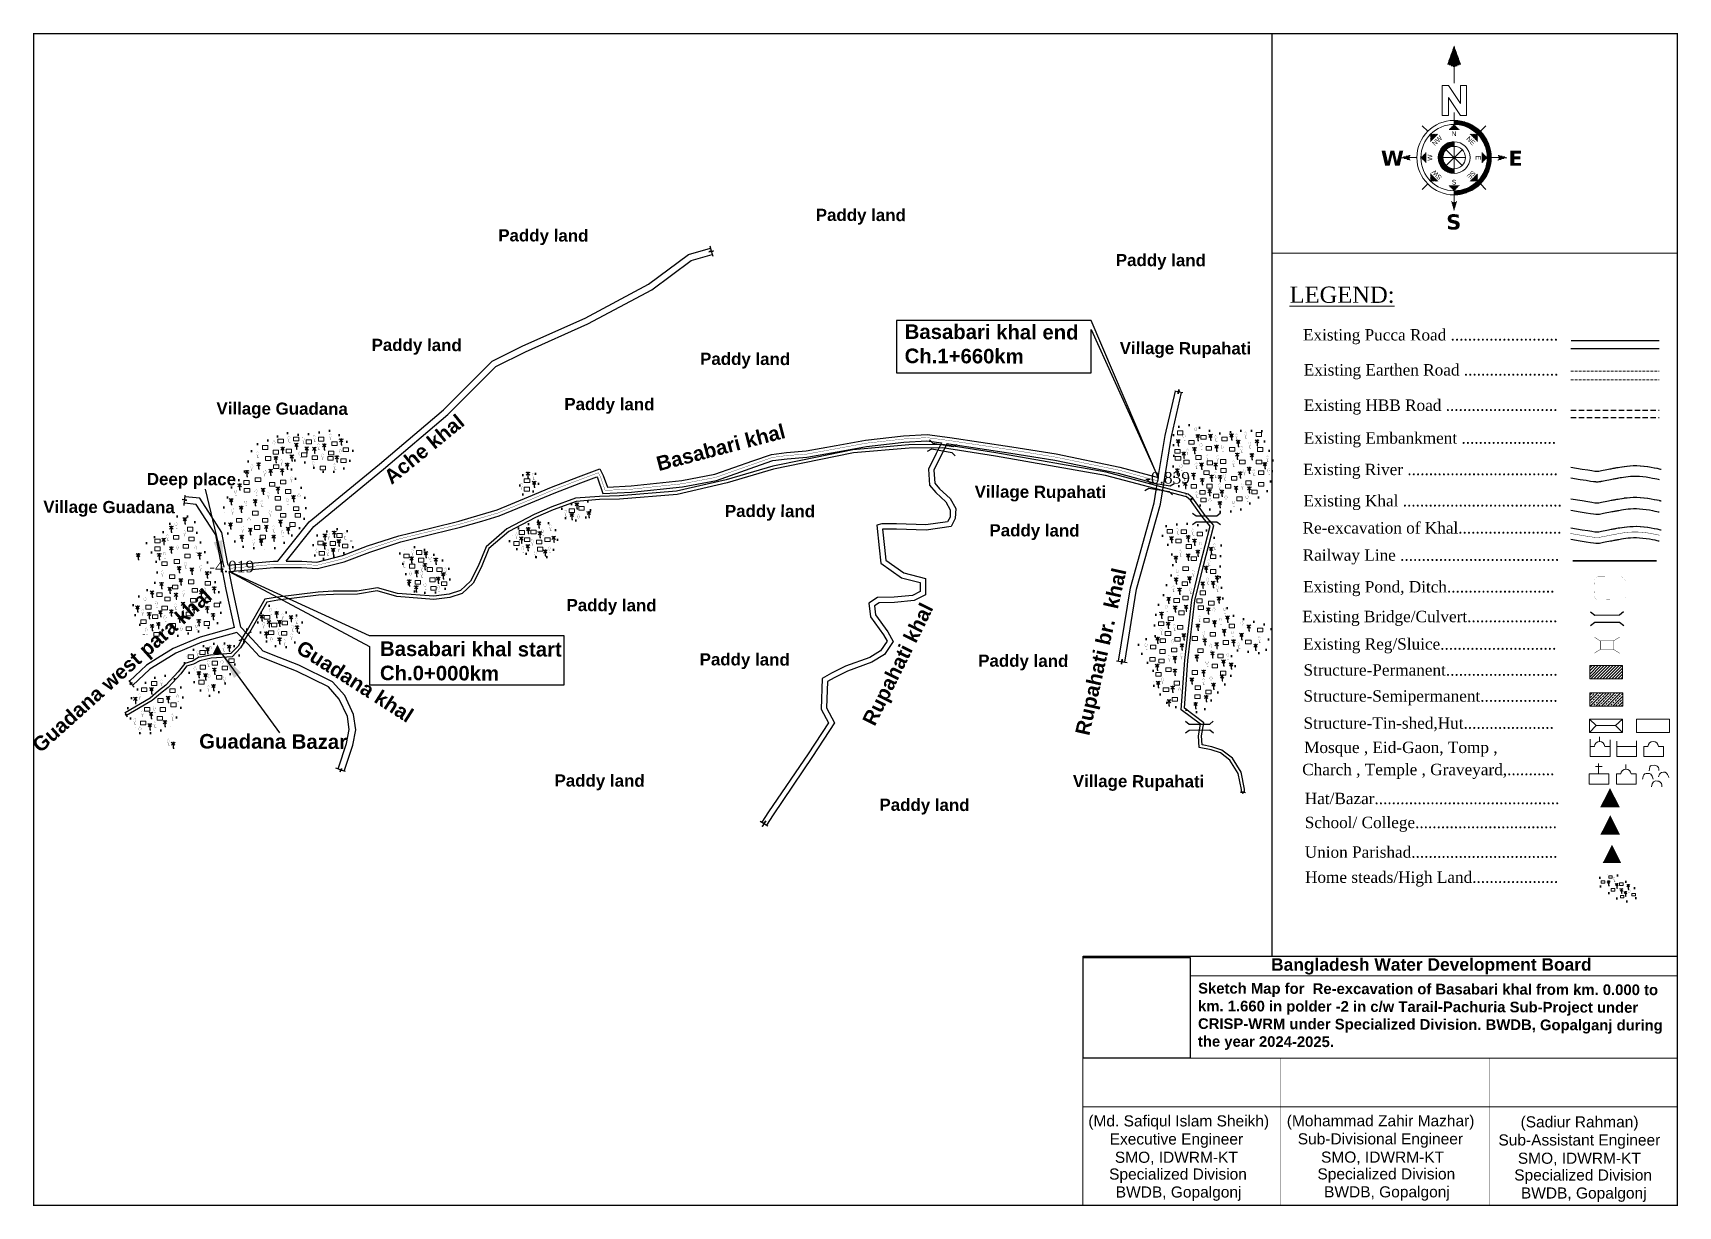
# Model space of a CAD drawing. Header units: millimetres. Extents: x 103 to 33028, y -150542 to -48.
# Drawn here: x 28570 to 31669, y -91925 to -89715 of the extents above; entities outside this region: 4.
import ezdxf
from ezdxf.enums import TextEntityAlignment as Align

# ---------------------------------------------------------------- set-up
doc = ezdxf.new("R2010")
doc.units = ezdxf.units.MM
doc.header["$MEASUREMENT"] = 0
for name, pattern in [('ACAD_ISO02W100', [15, 12, -3]), ('CENTERX2', [4, 2.5, -0.5, 0.5, -0.5]), ('DASHED', [0.75, 0.5, -0.25]), ('DASHED2', [0.375, 0.25, -0.125]), ('DOT2', [0.125, 0, -0.125]), ('HIDDENX2', [0.75, 0.5, -0.25]), ('PHANTOM2', [1.25, 0.625, -0.125, 0.125, -0.125, 0.125, -0.125])]:
    doc.linetypes.add(name, pattern=pattern)
for name, color, linetype, lineweight in [('Bazar', 97, 'Continuous', 15), ('Bridge or Culvert', 7, 'Continuous', 25), ('Church', 170, 'Continuous', 9), ('Earthan Road', 7, 'DASHED2', 9), ('Eid-Gah', 170, 'Continuous', 9), ('Existing Str', 7, 'PHANTOM2', 35), ('existing-profile', 5, 'ACAD_ISO02W100', 25), ('FRAM', 7, 'Continuous', 50), ('Graveyard', 40, 'Continuous', 9), ('HOUSE', 144, 'Continuous', 18), ('line', 10, 'Continuous', 9), ('Mosque', 170, 'Continuous', 9), ('OUTLINE', 7, 'Continuous', 15), ('p2', 32, 'Continuous', 15), ('PL', 7, 'Continuous', 15), ('Pond or Ditch', 7, 'Continuous', 9), ('PUCCA ROAD', 1, 'Continuous', 30), ('Rail Line', 14, 'TRACKS', 35), ('Temple', 170, 'Continuous', 9), ('Tomb', 170, 'Continuous', 9), ('Union', 7, 'Continuous', 15)]:
    doc.layers.add(name, color=color, linetype=linetype, lineweight=lineweight)
for name, color, linetype in [('boundary', 7, 'Continuous'), ('Earthen Emb', 42, 'Continuous'), ('Embankment', 6, 'DASHED'), ('HBB_BFS Road', 7, 'DASHED2'), ('Home Stead', 151, 'Continuous'), ('Khal', 4, 'Continuous'), ('RIVER', 150, 'Continuous'), ('TEXT', 5, 'Continuous'), ('Trees', 77, 'Continuous')]:
    doc.layers.add(name, color=color, linetype=linetype)
doc.styles.add('AR', font='arial.ttf', dxfattribs={"height": 450})
doc.styles.add('b', font='times.ttf')
doc.styles.add('LEG', font='romantic.ttf')
doc.styles.add('Romans', font='arial.ttf')
doc.styles.get("Standard").update_dxf_attribs({"font": 'arial.ttf'})
doc.styles.add('sum', font='arialbd.ttf')
doc.linetypes.add('TRACKS', pattern='A,0.15,[130,ltypeshp.shx,S=0.25,R=0,X=0,Y=0],0.15', length=0.3)
doc.dimstyles.get("Standard").update_dxf_attribs({"dimtxt": 0.18, "dimasz": 0.18, "dimexe": 0.18, "dimexo": 0.0625, "dimgap": 0.09, "dimtad": 0, "dimtih": 1, "dimtoh": 1, "dimdec": 4, "dimzin": 0, "dimdsep": 46, "dimtxsty": 'Standard', "dimblk": 'DATUMBLANK', "dimcen": 0.09, "dimadec": 0, "dimazin": 0, "dimtfac": 1, "dimtdec": 4, "dimtofl": 0, "dimtmove": 0, "dimatfit": 3, "dimfxl": 1, "dimtolj": 1, "dimtzin": 0, "dimarcsym": 0})
picture_1 = doc.add_image_def('image1.png', size_in_pixel=(204, 192))
pattern_1 = [(360, (26.19663, 31.512), (2e-14, 0.2822134), [])]
pattern_2 = [(360, (26.19663, 27.11894), (2e-14, 0.2822134), [])]
pattern_3 = [(180, (26.19663, 27.11894), (2e-14, 0.2822134), [])]
pattern_4 = [(45, (26.19663, 27.11894), (-0.199555, 0.199555), [])]
pattern_5 = [(90, (26.19663, 27.11894), (-0.2822134, 2e-14), [])]
pattern_6 = [(135, (26.19663, 27.11894), (-0.199555, -0.199555), [])]
pattern_7 = [(180, (26.19663, 27.11894), (-2e-14, -0.2822134), [])]
pattern_8 = [(225, (26.19663, 27.11894), (0.199555, -0.199555), [])]
pattern_9 = [(270, (26.19663, 27.11894), (0.2822134, -2e-14), [])]
pattern_10 = [(315, (26.19663, 27.11894), (0.199555, 0.199555), [])]

msp = doc.modelspace()

# ---------------------------------------------------------------- texts
at = {"layer": 'Embankment', "ltscale": 0.1, "char_height": 0.18, "attachment_point": 1}
for insert in [(103.2, -47.9), (103.2, -48.2), (103.4, -48.2)]:
    msp.add_mtext('\\A1;', dxfattribs=dict(at, insert=insert))
at = {"layer": 'FRAM', "linetype": 'Continuous', "lineweight": -3, "style": 'AR'}
for s, p in [('(Md. Safiqul Islam Sheikh)   ', (30740.6, -91775.2)), ('(Mohammad Zahir Mazhar)      ', (31133, -91774.9)), ('Executive Engineer     ', (30744.3, -91809.3)), ('Sub-Divisional Engineer       ', (31136.7, -91809)), ('SMO, IDWRM-KT     ', (30744.3, -91843.7)), ('SMO, IDWRM-KT      ', (31136.7, -91843.4)), ('Specialized Division     ', (30747.3, -91875.3)), ('Specialized Division     ', (31139.7, -91875)), ('BWDB, Gopalgonj     ', (30748.5, -91909.1)), ('BWDB, Gopalgonj     ', (31140.9, -91908.8))]:
    msp.add_text(s, height=20.886, dxfattribs=at).set_placement(p, align=Align.CENTER)
at = {"layer": 'FRAM', "linetype": 'Continuous', "style": 'AR'}
for s, p in [('(Sadiur Rahman)     ', (31503.7, -91777)), ('Sub-Assistant Engineer      ', (31507.4, -91811.1)), ('SMO, IDWRM-KT      ', (31507.4, -91845.5)), ('Specialized Division     ', (31510.4, -91877.1)), ('BWDB, Gopalgonj     ', (31511.6, -91911))]:
    msp.add_text(s, height=20.886, dxfattribs=at).set_placement(p, align=Align.CENTER)
at = {"layer": 'OUTLINE', "style": 'LEG'}
msp.add_text('%%ULEGEND:', height=30.58, dxfattribs=at).set_placement((30937.4, -90223.9))
at = {"layer": 'OUTLINE', "ltscale": 0.1, "style": 'b'}
for s, p in [('Railway Line .....................................', (30961.9, -90709.7)), (' Existing Reg/Sluice...........................', (30954.6, -90877.1)), ('Structure-Permanent..........................', (30963.5, -90926.1)), ('Structure-Semipermanent..................', (30963.5, -90975.1)), ('Structure-Tin-shed,Hut.....................', (30963.5, -91026.1)), ('Mosque , Eid-Gaon, Tomp ,', (30964.7, -91071.9)), ('Charch , Temple , Graveyard,........... ', (30961, -91113.6)), ('Home steads/High Land....................', (30966.3, -91316.4))]:
    msp.add_text(s, height=21.449, dxfattribs=at).set_placement(p)
at = {"layer": 'OUTLINE', "ltscale": 0.1, "attachment_point": 1, "style": 'b'}
for s, insert, char_height, width in [('Existing Pucca Road .........................', (30962.5, -90273.4), 21.449, 1000.812), ('Existing Earthen Road ......................', (30964, -90339.4), 21.449, 1000.812), ('Existing HBB Road ..........................', (30964, -90405.9), 21.449, 1000.812), ('Existing Embankment ......................', (30964, -90467.7), 21.449, 1000.812), ('-0.839', (30665.1, -90542.6), 21.65, 1010.289), (' Existing River ...................................', (30954.8, -90527), 21.449, 1000.812), ('Existing Khal .....................................', (30963.2, -90585.9), 21.449, 1000.812), ('Re-excavation of Khal........................', (30961.7, -90637), 21.449, 1000.812), ('-4.019', (28902.5, -90709.8), 21.65, 1010.289), (' Existing Pond, Ditch.........................', (30954.7, -90748), 21.449, 1000.812), (' Existing Bridge/Culvert.....................', (30953.1, -90804), 21.449, 1000.812), ('Hat/Bazar...........................................', (30965.8, -91146.7), 21.449, 1000.812), ('School/ College.................................', (30965.8, -91191.9), 21.449, 1000.812), ('Union Parishad..................................', (30965.8, -91247.6), 21.449, 1000.812)]:
    msp.add_mtext(s, dxfattribs=dict(at, insert=insert, char_height=char_height, width=width))
at = {"layer": 'TEXT', "color": 7, "style": 'sum'}
msp.add_text('Bangladesh Water Development Board', height=23.431, rotation=0.0165, dxfattribs=at).set_placement((31204.3, -91481.9), align=Align.CENTER)
at = {"layer": 'TEXT', "color": 7, "attachment_point": 1, "style": 'sum'}
for s, insert, char_height, width, rotation in [('Paddy land ', (30044.8, -90046.7), 22.782, 440.996, 359.7933), ('Paddy land ', (29446.8, -90085.3), 22.782, 440.996, 359.7933), ('Paddy land ', (30610, -90131.8), 22.782, 440.996, 359.7933), ('Basabari khal end\\PCh.1+660km', (30212.4, -90264.4), 27.382, 530.043, 359.7883), ('Paddy land ', (29208.2, -90291.6), 22.782, 440.996, 359.7933), ('Village Rupahati', (30617.3, -90297.5), 22.782, 440.996, 359.7933), ('Paddy land ', (29826.9, -90317.8), 22.782, 440.996, 359.7933), ('Village Guadana', (28915.9, -90411.3), 22.782, 440.996, 359.7933), ('Paddy land ', (29571.2, -90403), 22.782, 440.996, 359.7933), ('Ache khal ', (29228.4, -90546), 27.38, 530.043, 39.2747), ('Basabari khal ', (29742, -90514.5), 27.382, 530.043, 14.679), ('Deep place', (28784.8, -90544.3), 22.78, 440.996, 359.7933), ('Village Rupahati', (30344.1, -90568), 22.782, 440.996, 359.7933), ('Village Guadana', (28589.8, -90596.6), 22.782, 440.996, 359.7933), ('Paddy land ', (29873.7, -90604.4), 22.782, 440.996, 359.7933), ('Paddy land ', (30372, -90640.8), 22.782, 440.996, 359.7933), ('Rupahati br.  khal ', (30533, -91034.4), 27.382, 530.043, 77.2801), ('Guadana west para khal ', (28565.9, -91052.5), 27.382, 530.043, 41.9424), ('Paddy land ', (29575.3, -90781.7), 22.782, 440.996, 359.7933), ('Rupahati khal ', (30131.2, -91010.7), 27.382, 530.043, 63.6188), ('Guadana khal ', (29078.6, -90857.7), 27.382, 530.043, 327.4259), ('Basabari khal start\\PCh.0+000km', (29224.1, -90861.6), 27.382, 530.043, 359.7883), ('Paddy land ', (29826.1, -90883.9), 22.782, 440.996, 359.7933), ('Paddy land ', (30350.8, -90886.4), 22.782, 440.996, 359.7933), ('Guadana Bazar', (28883.5, -91035.9), 27.382, 530.043, 359.7883), ('Paddy land ', (29552.8, -91112.1), 22.782, 440.996, 359.7933), ('Village Rupahati', (30529.1, -91113.1), 22.782, 440.996, 359.7933), ('Paddy land ', (30164.8, -91157.8), 22.782, 440.996, 359.7933), ('Sketch Map for  Re-excavation of Basabari khal from km. 0.000 to km. 1.660 in polder -2 in c/w Tarail-Pachuria Sub-Project under CRISP-WRM under Specialized Division. BWDB, Gopalganj during the year 2024-2025.', (30765, -91504.8), 20, 917.413, 359.7933), ('Paddy land ', (32818.2, -150504.7), 28.477, 551.245, 359.7933)]:
    msp.add_mtext(s, dxfattribs=dict(at, insert=insert, char_height=char_height, width=width, rotation=rotation))

# ---------------------------------------------------------------- blocks, each defined once
blk = doc.blocks.new('A$C3B865840')
at = {"layer": 'Bridge or Culvert', "color": 7, "linetype": 'Continuous', "lineweight": 30}
for points in [[(0, 43.6), (13.8, 33.1), (91.3, 33.3), (105, 44.2)], [(0.2, 0), (13.9, 10.6), (91.4, 10.9), (105.2, 0.2)]]:
    blk.add_lwpolyline(points, dxfattribs=at)
blk = doc.blocks.new('A$C7FEE66E4')
at = {"layer": 'Trees', "linetype": 'Continuous', "const_width": 0.000142}
blk.add_lwpolyline([(0, 0, 0.606435), (0, 0.0049, 0.606435)], format="xyb", close=True, dxfattribs=at)
at = {"layer": 'Trees', "linetype": 'Continuous', "const_width": 0.000252}
for points in [[(0, 0), (0, -0.0029)], [(0, -0.0029), (0.0017, -0.0029)]]:
    blk.add_lwpolyline(points, dxfattribs=at)
blk = doc.blocks.new('A$C01DB3217')
at = {"layer": 'Trees', "color": 1, "lineweight": 30}
blk.add_lwpolyline([(0, 0.0028), (0, -0.0071), (0.0015, -0.0071)], dxfattribs=at)
for centre, start, end in [((-0.012, -0.0154), 41.2491, 62.6782), ((0.012, -0.0154), 117.3218, 138.7509)]:
    blk.add_arc(centre, 0.0195, start, end, dxfattribs=at)
blk = doc.blocks.new('A$C5FE22593')
h = blk.add_hatch()
h.set_pattern_fill('_USER', color=11, scale=0.282213, style=0, pattern_type=0)
h.set_pattern_definition(pattern_1)
h.paths.add_polyline_path([(26.2, 66.79), (23.84, 60.2), (26.2, 59.26), (28.55, 60.2)])
h = blk.add_hatch()
h.set_pattern_fill('_USER', color=11, scale=0.282213, style=0, pattern_type=0)
h.set_pattern_definition(pattern_1)
h.paths.add_polyline_path([(26.2, 66.79), (23.84, 60.2), (26.2, 59.26), (28.55, 60.2)])
h = blk.add_hatch()
h.set_pattern_fill('_USER', color=11, scale=0.282213, style=0, pattern_type=0)
h.set_pattern_definition(pattern_1)
h.paths.add_polyline_path([(26.2, 66.79), (23.84, 60.2), (26.2, 59.26), (28.55, 60.2)])
h = blk.add_hatch()
h.set_pattern_fill('_USER', color=11, scale=0.282213, style=0, pattern_type=0)
h.set_pattern_definition(pattern_1)
h.paths.add_polyline_path([(26.2, 66.79), (23.84, 60.2), (26.2, 59.26), (28.55, 60.2)])
h = blk.add_hatch()
h.set_pattern_fill('_USER', color=11, scale=0.282213, angle=135, style=0, pattern_type=0)
h.set_pattern_definition(pattern_6)
h.paths.add_polyline_path([(20.54, 35.43), (17.88, 35.43), (17.88, 32.77)])
h = blk.add_hatch()
h.set_pattern_fill('_USER', color=11, scale=0.282213, angle=135, style=0, pattern_type=0)
h.set_pattern_definition(pattern_6)
h.paths.add_polyline_path([(20.54, 35.43), (17.88, 35.43), (17.88, 32.77)])
h = blk.add_hatch()
h.set_pattern_fill('_USER', color=11, scale=0.282213, angle=135, style=0, pattern_type=0)
h.set_pattern_definition(pattern_6)
h.paths.add_polyline_path([(20.54, 35.43), (17.88, 35.43), (17.88, 32.77)])
h = blk.add_hatch()
h.set_pattern_fill('_USER', color=11, scale=0.282213, angle=135, style=0, pattern_type=0)
h.set_pattern_definition(pattern_6)
h.paths.add_polyline_path([(20.54, 35.43), (17.88, 35.43), (17.88, 32.77)])
h = blk.add_hatch(color=11)
h.paths.add_polyline_path([(26.2, 15.36), (26.2, 13.92, 1), (26.2, 40.32), (26.2, 38.88, -1)])
h.paths.add_polyline_path([(26.2, 31.11), (26.2, 32.76, 1), (26.2, 21.47), (26.2, 23.13, -1)])
h = blk.add_hatch(color=11)
h.paths.add_polyline_path([(26.2, 15.36), (26.2, 13.92, 1), (26.2, 40.32), (26.2, 38.88, -1)])
h.paths.add_polyline_path([(26.2, 31.11), (26.2, 32.76, 1), (26.2, 21.47), (26.2, 23.13, -1)])
h = blk.add_hatch(color=11)
h.paths.add_polyline_path([(26.2, 15.36), (26.2, 13.92, 1), (26.2, 40.32), (26.2, 38.88, -1)])
h.paths.add_polyline_path([(26.2, 31.11), (26.2, 32.76, 1), (26.2, 21.47), (26.2, 23.13, -1)])
h = blk.add_hatch(color=11)
h.paths.add_polyline_path([(26.2, 15.36), (26.2, 13.92, 1), (26.2, 40.32), (26.2, 38.88, -1)])
h.paths.add_polyline_path([(26.2, 31.11), (26.2, 32.76, 1), (26.2, 21.47), (26.2, 23.13, -1)])
h = blk.add_hatch()
h.set_pattern_fill('_USER', color=11, scale=0.282213, angle=90, style=0, pattern_type=0)
h.set_pattern_definition(pattern_5)
h.paths.add_polyline_path([(28.08, 37), (26.2, 38.88), (24.32, 37)])
h = blk.add_hatch()
h.set_pattern_fill('_USER', color=11, scale=0.282213, angle=90, style=0, pattern_type=0)
h.set_pattern_definition(pattern_5)
h.paths.add_polyline_path([(28.08, 37), (26.2, 38.88), (24.32, 37)])
h = blk.add_hatch()
h.set_pattern_fill('_USER', color=11, scale=0.282213, angle=90, style=0, pattern_type=0)
h.set_pattern_definition(pattern_5)
h.paths.add_polyline_path([(28.08, 37), (26.2, 38.88), (24.32, 37)])
h = blk.add_hatch()
h.set_pattern_fill('_USER', color=11, scale=0.282213, angle=90, style=0, pattern_type=0)
h.set_pattern_definition(pattern_5)
h.paths.add_polyline_path([(28.08, 37), (26.2, 38.88), (24.32, 37)])
h = blk.add_hatch()
h.set_pattern_fill('_USER', color=11, scale=0.282213, style=0, pattern_type=0)
h.set_pattern_definition(pattern_2)
h.paths.add_polyline_path([(39.4, 27.12, 0.414214), (26.2, 40.32), (26.2, 38.88, -0.414214), (37.96, 27.12, -0.414214), (26.2, 15.36), (26.2, 13.92, 0.414214)])
h = blk.add_hatch()
h.set_pattern_fill('_USER', color=11, scale=0.282213, style=0, pattern_type=0)
h.set_pattern_definition(pattern_2)
h.paths.add_polyline_path([(39.4, 27.12, 0.414214), (26.2, 40.32), (26.2, 38.88, -0.414214), (37.96, 27.12, -0.414214), (26.2, 15.36), (26.2, 13.92, 0.414214)])
h = blk.add_hatch()
h.set_pattern_fill('_USER', color=11, scale=0.282213, style=0, pattern_type=0)
h.set_pattern_definition(pattern_2)
h.paths.add_polyline_path([(39.4, 27.12, 0.414214), (26.2, 40.32), (26.2, 38.88, -0.414214), (37.96, 27.12, -0.414214), (26.2, 15.36), (26.2, 13.92, 0.414214)])
h = blk.add_hatch()
h.set_pattern_fill('_USER', color=11, scale=0.282213, style=0, pattern_type=0)
h.set_pattern_definition(pattern_2)
h.paths.add_polyline_path([(39.4, 27.12, 0.414214), (26.2, 40.32), (26.2, 38.88, -0.414214), (37.96, 27.12, -0.414214), (26.2, 15.36), (26.2, 13.92, 0.414214)])
h = blk.add_hatch()
h.set_pattern_fill('_USER', color=11, scale=0.282213, angle=45, style=0, pattern_type=0)
h.set_pattern_definition(pattern_4)
h.paths.add_polyline_path([(34.51, 32.77), (34.51, 35.43), (31.85, 35.43)])
h = blk.add_hatch()
h.set_pattern_fill('_USER', color=11, scale=0.282213, angle=45, style=0, pattern_type=0)
h.set_pattern_definition(pattern_4)
h.paths.add_polyline_path([(34.51, 32.77), (34.51, 35.43), (31.85, 35.43)])
h = blk.add_hatch()
h.set_pattern_fill('_USER', color=11, scale=0.282213, angle=45, style=0, pattern_type=0)
h.set_pattern_definition(pattern_4)
h.paths.add_polyline_path([(34.51, 32.77), (34.51, 35.43), (31.85, 35.43)])
h = blk.add_hatch()
h.set_pattern_fill('_USER', color=11, scale=0.282213, angle=45, style=0, pattern_type=0)
h.set_pattern_definition(pattern_4)
h.paths.add_polyline_path([(34.51, 32.77), (34.51, 35.43), (31.85, 35.43)])
h = blk.add_hatch()
h.set_pattern_fill('_USER', color=11, scale=0.282213, style=0, pattern_type=0)
h.set_pattern_definition(pattern_2)
h.paths.add_polyline_path([(26.2, 31.11), (26.2, 32.76, 0.414214), (20.55, 27.12, 0.414214), (26.2, 21.47), (26.2, 23.13, -0.414214), (22.21, 27.12, -0.414214)])
h = blk.add_hatch()
h.set_pattern_fill('_USER', color=11, scale=0.282213, style=0, pattern_type=0)
h.set_pattern_definition(pattern_2)
h.paths.add_polyline_path([(26.2, 31.11), (26.2, 32.76, 0.414214), (20.55, 27.12, 0.414214), (26.2, 21.47), (26.2, 23.13, -0.414214), (22.21, 27.12, -0.414214)])
h = blk.add_hatch()
h.set_pattern_fill('_USER', color=11, scale=0.282213, style=0, pattern_type=0)
h.set_pattern_definition(pattern_2)
h.paths.add_polyline_path([(26.2, 31.11), (26.2, 32.76, 0.414214), (20.55, 27.12, 0.414214), (26.2, 21.47), (26.2, 23.13, -0.414214), (22.21, 27.12, -0.414214)])
h = blk.add_hatch()
h.set_pattern_fill('_USER', color=11, scale=0.282213, style=0, pattern_type=0)
h.set_pattern_definition(pattern_2)
h.paths.add_polyline_path([(26.2, 31.11), (26.2, 32.76, 0.414214), (20.55, 27.12, 0.414214), (26.2, 21.47), (26.2, 23.13, -0.414214), (22.21, 27.12, -0.414214)])
h = blk.add_hatch()
h.set_pattern_fill('_USER', color=11, scale=0.282213, style=0, pattern_type=0)
h.set_pattern_definition(pattern_3)
h.paths.add_polyline_path([(10.67, 26.18), (10.2, 27.12), (10.67, 28.06), (7.38, 27.12)])
h = blk.add_hatch()
h.set_pattern_fill('_USER', color=11, scale=0.282213, style=0, pattern_type=0)
h.set_pattern_definition(pattern_3)
h.paths.add_polyline_path([(10.67, 26.18), (10.2, 27.12), (10.67, 28.06), (7.38, 27.12)])
h = blk.add_hatch()
h.set_pattern_fill('_USER', color=11, scale=0.282213, style=0, pattern_type=0)
h.set_pattern_definition(pattern_3)
h.paths.add_polyline_path([(10.67, 26.18), (10.2, 27.12), (10.67, 28.06), (7.38, 27.12)])
h = blk.add_hatch()
h.set_pattern_fill('_USER', color=11, scale=0.282213, style=0, pattern_type=0)
h.set_pattern_definition(pattern_3)
h.paths.add_polyline_path([(10.67, 26.18), (10.2, 27.12), (10.67, 28.06), (7.38, 27.12)])
h = blk.add_hatch()
h.set_pattern_fill('_USER', color=11, scale=0.282213, angle=180, style=0, pattern_type=0)
h.set_pattern_definition(pattern_7)
h.paths.add_polyline_path([(16.32, 29), (14.44, 27.12), (16.32, 25.24)])
h = blk.add_hatch()
h.set_pattern_fill('_USER', color=11, scale=0.282213, angle=180, style=0, pattern_type=0)
h.set_pattern_definition(pattern_7)
h.paths.add_polyline_path([(16.32, 29), (14.44, 27.12), (16.32, 25.24)])
h = blk.add_hatch()
h.set_pattern_fill('_USER', color=11, scale=0.282213, angle=180, style=0, pattern_type=0)
h.set_pattern_definition(pattern_7)
h.paths.add_polyline_path([(16.32, 29), (14.44, 27.12), (16.32, 25.24)])
h = blk.add_hatch()
h.set_pattern_fill('_USER', color=11, scale=0.282213, angle=180, style=0, pattern_type=0)
h.set_pattern_definition(pattern_7)
h.paths.add_polyline_path([(16.32, 29), (14.44, 27.12), (16.32, 25.24)])
h = blk.add_hatch()
h.set_pattern_fill('_USER', color=11, scale=0.282213, style=0, pattern_type=0)
h.set_pattern_definition(pattern_2)
h.paths.add_polyline_path([(36.07, 29), (36.07, 25.24), (37.96, 27.12)])
h = blk.add_hatch()
h.set_pattern_fill('_USER', color=11, scale=0.282213, style=0, pattern_type=0)
h.set_pattern_definition(pattern_2)
h.paths.add_polyline_path([(36.07, 29), (36.07, 25.24), (37.96, 27.12)])
h = blk.add_hatch()
h.set_pattern_fill('_USER', color=11, scale=0.282213, style=0, pattern_type=0)
h.set_pattern_definition(pattern_2)
h.paths.add_polyline_path([(36.07, 29), (36.07, 25.24), (37.96, 27.12)])
h = blk.add_hatch()
h.set_pattern_fill('_USER', color=11, scale=0.282213, style=0, pattern_type=0)
h.set_pattern_definition(pattern_2)
h.paths.add_polyline_path([(36.07, 29), (36.07, 25.24), (37.96, 27.12)])
h = blk.add_hatch()
h.set_pattern_fill('_USER', color=11, scale=0.282213, style=0, pattern_type=0)
h.set_pattern_definition(pattern_2)
h.paths.add_polyline_path([(45.01, 27.12), (41.72, 28.06), (42.19, 27.12), (41.72, 26.18)])
h = blk.add_hatch()
h.set_pattern_fill('_USER', color=11, scale=0.282213, style=0, pattern_type=0)
h.set_pattern_definition(pattern_2)
h.paths.add_polyline_path([(45.01, 27.12), (41.72, 28.06), (42.19, 27.12), (41.72, 26.18)])
h = blk.add_hatch()
h.set_pattern_fill('_USER', color=11, scale=0.282213, style=0, pattern_type=0)
h.set_pattern_definition(pattern_2)
h.paths.add_polyline_path([(45.01, 27.12), (41.72, 28.06), (42.19, 27.12), (41.72, 26.18)])
h = blk.add_hatch()
h.set_pattern_fill('_USER', color=11, scale=0.282213, style=0, pattern_type=0)
h.set_pattern_definition(pattern_2)
h.paths.add_polyline_path([(45.01, 27.12), (41.72, 28.06), (42.19, 27.12), (41.72, 26.18)])
h = blk.add_hatch()
h.set_pattern_fill('_USER', color=11, scale=0.282213, angle=-135, style=0, pattern_type=0)
h.set_pattern_definition(pattern_8)
h.paths.add_polyline_path([(17.88, 21.46), (17.88, 18.8), (20.54, 18.8)])
h = blk.add_hatch()
h.set_pattern_fill('_USER', color=11, scale=0.282213, angle=-135, style=0, pattern_type=0)
h.set_pattern_definition(pattern_8)
h.paths.add_polyline_path([(17.88, 21.46), (17.88, 18.8), (20.54, 18.8)])
h = blk.add_hatch()
h.set_pattern_fill('_USER', color=11, scale=0.282213, angle=-135, style=0, pattern_type=0)
h.set_pattern_definition(pattern_8)
h.paths.add_polyline_path([(17.88, 21.46), (17.88, 18.8), (20.54, 18.8)])
h = blk.add_hatch()
h.set_pattern_fill('_USER', color=11, scale=0.282213, angle=-135, style=0, pattern_type=0)
h.set_pattern_definition(pattern_8)
h.paths.add_polyline_path([(17.88, 21.46), (17.88, 18.8), (20.54, 18.8)])
h = blk.add_hatch()
h.set_pattern_fill('_USER', color=11, scale=0.282213, angle=-45, style=0, pattern_type=0)
h.set_pattern_definition(pattern_10)
h.paths.add_polyline_path([(31.85, 18.8), (34.51, 18.8), (34.51, 21.46)])
h = blk.add_hatch()
h.set_pattern_fill('_USER', color=11, scale=0.282213, angle=-45, style=0, pattern_type=0)
h.set_pattern_definition(pattern_10)
h.paths.add_polyline_path([(31.85, 18.8), (34.51, 18.8), (34.51, 21.46)])
h = blk.add_hatch()
h.set_pattern_fill('_USER', color=11, scale=0.282213, angle=-45, style=0, pattern_type=0)
h.set_pattern_definition(pattern_10)
h.paths.add_polyline_path([(31.85, 18.8), (34.51, 18.8), (34.51, 21.46)])
h = blk.add_hatch()
h.set_pattern_fill('_USER', color=11, scale=0.282213, angle=-45, style=0, pattern_type=0)
h.set_pattern_definition(pattern_10)
h.paths.add_polyline_path([(31.85, 18.8), (34.51, 18.8), (34.51, 21.46)])
h = blk.add_hatch()
h.set_pattern_fill('_USER', color=11, scale=0.282213, angle=-90, style=0, pattern_type=0)
h.set_pattern_definition(pattern_9)
h.paths.add_polyline_path([(24.32, 17.24), (26.2, 15.36), (28.08, 17.24)])
h = blk.add_hatch()
h.set_pattern_fill('_USER', color=11, scale=0.282213, angle=-90, style=0, pattern_type=0)
h.set_pattern_definition(pattern_9)
h.paths.add_polyline_path([(24.32, 17.24), (26.2, 15.36), (28.08, 17.24)])
h = blk.add_hatch()
h.set_pattern_fill('_USER', color=11, scale=0.282213, angle=-90, style=0, pattern_type=0)
h.set_pattern_definition(pattern_9)
h.paths.add_polyline_path([(24.32, 17.24), (26.2, 15.36), (28.08, 17.24)])
h = blk.add_hatch()
h.set_pattern_fill('_USER', color=11, scale=0.282213, angle=-90, style=0, pattern_type=0)
h.set_pattern_definition(pattern_9)
h.paths.add_polyline_path([(24.32, 17.24), (26.2, 15.36), (28.08, 17.24)])
h = blk.add_hatch()
h.set_pattern_fill('_USER', color=11, scale=0.282213, style=0, pattern_type=0)
h.set_pattern_definition(pattern_2)
h.paths.add_polyline_path([(27.14, 11.6), (26.2, 11.13), (25.26, 11.6), (26.2, 8.3)])
h = blk.add_hatch()
h.set_pattern_fill('_USER', color=11, scale=0.282213, style=0, pattern_type=0)
h.set_pattern_definition(pattern_2)
h.paths.add_polyline_path([(27.14, 11.6), (26.2, 11.13), (25.26, 11.6), (26.2, 8.3)])
h = blk.add_hatch()
h.set_pattern_fill('_USER', color=11, scale=0.282213, style=0, pattern_type=0)
h.set_pattern_definition(pattern_2)
h.paths.add_polyline_path([(27.14, 11.6), (26.2, 11.13), (25.26, 11.6), (26.2, 8.3)])
h = blk.add_hatch()
h.set_pattern_fill('_USER', color=11, scale=0.282213, style=0, pattern_type=0)
h.set_pattern_definition(pattern_2)
h.paths.add_polyline_path([(27.14, 11.6), (26.2, 11.13), (25.26, 11.6), (26.2, 8.3)])
at = {"color": 11}
for p, q in [((26.2, 53.5), (26.2, 59.26)), ((26.2, 53.5), (26.2, 59.26)), ((26.2, 53.5), (26.2, 59.26)), ((26.2, 53.5), (26.2, 59.26)), ((26.2, 40.32), (26.2, 43.11)), ((26.2, 40.32), (26.2, 43.11)), ((26.2, 40.32), (26.2, 43.11)), ((26.2, 40.32), (26.2, 43.11)), ((16.86, 36.46), (14.89, 38.43)), ((16.86, 36.46), (14.89, 38.43)), ((16.86, 36.46), (14.89, 38.43)), ((16.86, 36.46), (14.89, 38.43)), ((26.2, 40.32), (26.2, 38.88)), ((26.2, 40.32), (26.2, 38.88)), ((26.2, 40.32), (26.2, 38.88)), ((26.2, 40.32), (26.2, 38.88)), ((35.53, 36.46), (37.5, 38.43)), ((35.53, 36.46), (37.5, 38.43)), ((35.53, 36.46), (37.5, 38.43)), ((35.53, 36.46), (37.5, 38.43)), ((23.37, 24.3), (29.02, 29.94)), ((29.02, 24.3), (23.37, 29.94)), ((29.02, 29.94), (23.37, 24.3)), ((23.37, 29.94), (29.02, 24.3)), ((23.37, 24.3), (29.02, 29.94)), ((29.02, 24.3), (23.37, 29.94)), ((29.02, 29.94), (23.37, 24.3)), ((23.37, 29.94), (29.02, 24.3)), ((23.37, 24.3), (29.02, 29.94)), ((29.02, 24.3), (23.37, 29.94)), ((29.02, 29.94), (23.37, 24.3)), ((23.37, 29.94), (29.02, 24.3)), ((23.37, 24.3), (29.02, 29.94)), ((29.02, 24.3), (23.37, 29.94)), ((29.02, 29.94), (23.37, 24.3)), ((23.37, 29.94), (29.02, 24.3)), ((26.2, 31.11), (26.2, 32.76)), ((26.2, 31.11), (26.2, 32.76)), ((26.2, 31.11), (26.2, 32.76)), ((26.2, 31.11), (26.2, 32.76)), ((26.2, 23.13), (26.2, 31.11)), ((26.2, 31.11), (26.2, 23.13)), ((26.2, 23.13), (26.2, 31.11)), ((26.2, 31.11), (26.2, 23.13)), ((26.2, 23.13), (26.2, 31.11)), ((26.2, 31.11), (26.2, 23.13)), ((26.2, 23.13), (26.2, 31.11)), ((26.2, 31.11), (26.2, 23.13)), ((12.99, 27.12), (10.2, 27.12)), ((12.99, 27.12), (10.2, 27.12)), ((12.99, 27.12), (10.2, 27.12)), ((12.99, 27.12), (10.2, 27.12)), ((22.21, 27.12), (30.19, 27.12)), ((30.19, 27.12), (22.21, 27.12)), ((22.21, 27.12), (30.19, 27.12)), ((30.19, 27.12), (22.21, 27.12)), ((22.21, 27.12), (30.19, 27.12)), ((30.19, 27.12), (22.21, 27.12)), ((22.21, 27.12), (30.19, 27.12)), ((30.19, 27.12), (22.21, 27.12)), ((39.4, 27.12), (42.19, 27.12)), ((39.4, 27.12), (42.19, 27.12)), ((39.4, 27.12), (42.19, 27.12)), ((39.4, 27.12), (42.19, 27.12)), ((16.86, 17.78), (14.89, 15.81)), ((16.86, 17.78), (14.89, 15.81)), ((16.86, 17.78), (14.89, 15.81)), ((16.86, 17.78), (14.89, 15.81)), ((26.2, 23.13), (26.2, 21.47)), ((26.2, 23.13), (26.2, 21.47)), ((26.2, 23.13), (26.2, 21.47)), ((26.2, 23.13), (26.2, 21.47)), ((35.53, 17.78), (37.5, 15.81)), ((35.53, 17.78), (37.5, 15.81)), ((35.53, 17.78), (37.5, 15.81)), ((35.53, 17.78), (37.5, 15.81)), ((26.2, 13.92), (26.2, 15.36)), ((26.2, 13.92), (26.2, 15.36)), ((26.2, 13.92), (26.2, 15.36)), ((26.2, 13.92), (26.2, 15.36)), ((26.2, 13.92), (26.2, 11.13)), ((26.2, 13.92), (26.2, 11.13)), ((26.2, 13.92), (26.2, 11.13)), ((26.2, 13.92), (26.2, 11.13))]:
    blk.add_line(p, q, dxfattribs=at)
at = {"color": 1}
for p, q in [((22.03, 52.68), (24.16, 52.68)), ((22.03, 42.01), (22.03, 52.68)), ((22.03, 52.68), (24.16, 52.68)), ((22.03, 42.01), (22.03, 52.68)), ((22.03, 52.68), (24.16, 52.68)), ((22.03, 42.01), (22.03, 52.68)), ((22.03, 52.68), (24.16, 52.68)), ((22.03, 42.01), (22.03, 52.68)), ((24.16, 52.68), (28.43, 46.28)), ((24.16, 52.68), (28.43, 46.28)), ((24.16, 52.68), (28.43, 46.28)), ((24.16, 52.68), (28.43, 46.28)), ((28.43, 52.68), (30.56, 52.68)), ((28.43, 46.28), (28.43, 52.68)), ((28.43, 52.68), (30.56, 52.68)), ((28.43, 46.28), (28.43, 52.68)), ((28.43, 52.68), (30.56, 52.68)), ((28.43, 46.28), (28.43, 52.68)), ((28.43, 52.68), (30.56, 52.68)), ((28.43, 46.28), (28.43, 52.68)), ((30.56, 52.68), (30.56, 42.01)), ((30.56, 52.68), (30.56, 42.01)), ((30.56, 52.68), (30.56, 42.01)), ((30.56, 52.68), (30.56, 42.01)), ((24.16, 48.41), (24.16, 42.01)), ((28.43, 42.01), (24.16, 48.41)), ((24.16, 48.41), (24.16, 42.01)), ((28.43, 42.01), (24.16, 48.41)), ((24.16, 48.41), (24.16, 42.01)), ((28.43, 42.01), (24.16, 48.41)), ((24.16, 48.41), (24.16, 42.01)), ((28.43, 42.01), (24.16, 48.41)), ((24.16, 42.01), (22.03, 42.01)), ((24.16, 42.01), (22.03, 42.01)), ((24.16, 42.01), (22.03, 42.01)), ((24.16, 42.01), (22.03, 42.01)), ((30.56, 42.01), (28.43, 42.01)), ((30.56, 42.01), (28.43, 42.01)), ((30.56, 42.01), (28.43, 42.01)), ((30.56, 42.01), (28.43, 42.01))]:
    blk.add_line(p, q, dxfattribs=at)
at = {"color": 11}
for radius in [13.2, 13.2, 13.2, 13.2, 11.76, 11.76, 11.76, 11.76, 5.64, 5.64, 5.64, 5.64, 3.99, 3.99, 3.99, 3.99]:
    blk.add_circle((26.2, 27.12), radius, dxfattribs=at)
for points in [[(26.2, 66.79), (23.84, 60.2), (26.2, 59.26)], [(26.2, 66.79), (23.84, 60.2), (26.2, 59.26)], [(26.2, 66.79), (23.84, 60.2), (26.2, 59.26)], [(26.2, 66.79), (23.84, 60.2), (26.2, 59.26)], [(26.2, 59.26), (28.55, 60.2), (26.2, 66.79)], [(26.2, 59.26), (28.55, 60.2), (26.2, 66.79)], [(26.2, 59.26), (28.55, 60.2), (26.2, 66.79)], [(26.2, 59.26), (28.55, 60.2), (26.2, 66.79)], [(17.88, 35.43), (20.54, 35.43), (17.88, 32.77)], [(17.88, 35.43), (20.54, 35.43), (17.88, 32.77)], [(17.88, 35.43), (20.54, 35.43), (17.88, 32.77)], [(17.88, 35.43), (20.54, 35.43), (17.88, 32.77)], [(26.2, 38.88), (28.08, 37), (24.32, 37)], [(26.2, 38.88), (28.08, 37), (24.32, 37)], [(26.2, 38.88), (28.08, 37), (24.32, 37)], [(26.2, 38.88), (28.08, 37), (24.32, 37)], [(34.51, 35.43), (34.51, 32.77), (31.85, 35.43)], [(34.51, 35.43), (34.51, 32.77), (31.85, 35.43)], [(34.51, 35.43), (34.51, 32.77), (31.85, 35.43)], [(34.51, 35.43), (34.51, 32.77), (31.85, 35.43)], [(7.38, 27.12), (10.67, 28.06), (10.2, 27.12)], [(7.38, 27.12), (10.67, 28.06), (10.2, 27.12)], [(7.38, 27.12), (10.67, 28.06), (10.2, 27.12)], [(7.38, 27.12), (10.67, 28.06), (10.2, 27.12)], [(10.67, 26.18), (10.2, 27.12), (7.38, 27.12)], [(10.67, 26.18), (10.2, 27.12), (7.38, 27.12)], [(10.67, 26.18), (10.2, 27.12), (7.38, 27.12)], [(10.67, 26.18), (10.2, 27.12), (7.38, 27.12)], [(14.44, 27.12), (16.32, 29), (16.32, 25.24)], [(14.44, 27.12), (16.32, 29), (16.32, 25.24)], [(14.44, 27.12), (16.32, 29), (16.32, 25.24)], [(14.44, 27.12), (16.32, 29), (16.32, 25.24)], [(37.96, 27.12), (36.07, 25.24), (36.07, 29)], [(37.96, 27.12), (36.07, 25.24), (36.07, 29)], [(37.96, 27.12), (36.07, 25.24), (36.07, 29)], [(37.96, 27.12), (36.07, 25.24), (36.07, 29)], [(41.72, 28.06), (42.19, 27.12), (45.01, 27.12)], [(41.72, 28.06), (42.19, 27.12), (45.01, 27.12)], [(41.72, 28.06), (42.19, 27.12), (45.01, 27.12)], [(41.72, 28.06), (42.19, 27.12), (45.01, 27.12)], [(45.01, 27.12), (41.72, 26.18), (42.19, 27.12)], [(45.01, 27.12), (41.72, 26.18), (42.19, 27.12)], [(45.01, 27.12), (41.72, 26.18), (42.19, 27.12)], [(45.01, 27.12), (41.72, 26.18), (42.19, 27.12)], [(17.88, 18.8), (17.88, 21.46), (20.54, 18.8)], [(17.88, 18.8), (17.88, 21.46), (20.54, 18.8)], [(17.88, 18.8), (17.88, 21.46), (20.54, 18.8)], [(17.88, 18.8), (17.88, 21.46), (20.54, 18.8)], [(34.51, 18.8), (31.85, 18.8), (34.51, 21.46)], [(34.51, 18.8), (31.85, 18.8), (34.51, 21.46)], [(34.51, 18.8), (31.85, 18.8), (34.51, 21.46)], [(34.51, 18.8), (31.85, 18.8), (34.51, 21.46)], [(26.2, 15.36), (24.32, 17.24), (28.08, 17.24)], [(26.2, 15.36), (24.32, 17.24), (28.08, 17.24)], [(26.2, 15.36), (24.32, 17.24), (28.08, 17.24)], [(26.2, 15.36), (24.32, 17.24), (28.08, 17.24)], [(26.2, 8.3), (25.26, 11.6), (26.2, 11.13)], [(26.2, 8.3), (25.26, 11.6), (26.2, 11.13)], [(26.2, 8.3), (25.26, 11.6), (26.2, 11.13)], [(26.2, 8.3), (25.26, 11.6), (26.2, 11.13)], [(27.14, 11.6), (26.2, 11.13), (26.2, 8.3)], [(27.14, 11.6), (26.2, 11.13), (26.2, 8.3)], [(27.14, 11.6), (26.2, 11.13), (26.2, 8.3)], [(27.14, 11.6), (26.2, 11.13), (26.2, 8.3)]]:
    blk.add_solid(points, dxfattribs=at)
at = {"color": 11, "style": 'Romans'}
for s, height, rotation, p in [('NW', 1.693, 45, (20.81, 32.51)), ('NW', 1.693, 45, (20.81, 32.51)), ('NW', 1.693, 45, (20.81, 32.51)), ('NW', 1.693, 45, (20.81, 32.51)), ('NE', 1.693, 315, (31.57, 32.5)), ('NE', 1.693, 315, (31.57, 32.5)), ('NE', 1.693, 315, (31.57, 32.5)), ('NE', 1.693, 315, (31.57, 32.5)), ('W', 1.69, 90, (18.48, 27.11)), ('W', 1.69, 90, (18.48, 27.11)), ('W', 1.69, 90, (18.48, 27.11)), ('W', 1.69, 90, (18.48, 27.11)), ('E', 1.69, 270, (33.89, 27.05)), ('E', 1.69, 270, (33.89, 27.05)), ('E', 1.69, 270, (33.89, 27.05)), ('E', 1.69, 270, (33.89, 27.05)), ('SW', 1.693, 135, (20.67, 21.59)), ('SW', 1.693, 135, (20.67, 21.59)), ('SW', 1.693, 135, (20.67, 21.59)), ('SW', 1.693, 135, (20.67, 21.59)), ('SE', 1.693, 225, (31.7, 21.6)), ('SE', 1.693, 225, (31.7, 21.6)), ('SE', 1.693, 225, (31.7, 21.6)), ('SE', 1.693, 225, (31.7, 21.6))]:
    blk.add_text(s, height=height, rotation=rotation, dxfattribs=at).set_placement(p, align=Align.CENTER)
for s, p in [('N', (26.2, 34.74)), ('N', (26.2, 34.74)), ('N', (26.2, 34.74)), ('N', (26.2, 34.74)), ('S', (26.19, 17.56)), ('S', (26.19, 17.56)), ('S', (26.19, 17.56)), ('S', (26.19, 17.56))]:
    blk.add_text(s, height=1.69, dxfattribs=at).set_placement(p, align=Align.CENTER)
at = {"layer": 'p2', "color": 1, "char_height": 5.3676, "attachment_point": 5}
for s, insert in [('{\\fVerdana|b1|i0|c0|p34;W}', (4.33, 26.9)), ('{\\fVerdana|b1|i0|c0|p34;W}', (4.33, 26.9)), ('{\\fVerdana|b1|i0|c0|p34;W}', (4.33, 26.9)), ('{\\fVerdana|b1|i0|c0|p34;W}', (4.33, 26.9)), ('{\\fVerdana|b1|i0|c0|p34;E}', (47.97, 26.9)), ('{\\fVerdana|b1|i0|c0|p34;E}', (47.97, 26.9)), ('{\\fVerdana|b1|i0|c0|p34;E}', (47.97, 26.9)), ('{\\fVerdana|b1|i0|c0|p34;E}', (47.97, 26.9)), ('{\\fVerdana|b1|i0|c0|p34;S}', (26.07, 4.27)), ('{\\fVerdana|b1|i0|c0|p34;S}', (26.07, 4.27)), ('{\\fVerdana|b1|i0|c0|p34;S}', (26.07, 4.27)), ('{\\fVerdana|b1|i0|c0|p34;S}', (26.07, 4.27))]:
    blk.add_mtext(s, dxfattribs=dict(at, insert=insert))
blk = doc.blocks.new('_DatumBlank')
at = {"color": 0, "linetype": 'ByBlock', "lineweight": -2}
for p, q in [((0, 0.577), (-1, 0)), ((-1, 0), (0, -0.577)), ((0, -0.577), (0, 0.577))]:
    blk.add_line(p, q, dxfattribs=at)

# ---------------------------------------------------------------- hatches: boundary and pattern name
at = {"layer": 'Bazar'}
for color, points in [(256, [(28917.9, -90868), (28909.3, -90885.2), (28926.6, -90885.2)]), (256, [(31540.8, -91137.7), (31522.2, -91174.4), (31559.4, -91174.4)]), (5, [(31541.2, -91189.1), (31522.6, -91225.8), (31559.8, -91225.8)])]:
    msp.add_hatch(color=color, dxfattribs=at).paths.add_polyline_path(points)
at = {"layer": 'HOUSE'}
h = msp.add_hatch(dxfattribs=at)
h.set_pattern_fill('ANSI31', color=256, scale=31.988256, style=0)
h.set_pattern_definition([(45, (-3670885.8354, -12958689.0856), (-2.8273891115, 2.8273891115), [])])
h.paths.add_polyline_path([(31564.4, -90932.1), (31564.4, -90907), (31502.6, -90907), (31502.6, -90932.1)])
h = msp.add_hatch(dxfattribs=at)
h.set_pattern_fill('ANSI33', color=256, scale=29.98899)
h.set_pattern_definition([(45, (-3716561.803, -13228330.928), (-5.301354584, 5.301354584), []), (45, (-3716556.5014, -13228330.928), (-5.301354584, 5.301354584), [3.7486237758, -1.874311888])])
h.paths.add_polyline_path([(31564.7, -90958.4), (31502.9, -90958.4), (31502.9, -90983.4), (31564.7, -90983.4)])
at = {"layer": 'Union'}
msp.add_hatch(color=0, dxfattribs=at).paths.add_polyline_path([(31544.5, -91244.7), (31527.1, -91279), (31561.8, -91279)])

# ---------------------------------------------------------------- linework, layer by layer
at = {"layer": 'boundary', "color": 0}
for points, const_width in [([(28571.6, -89716.9), (31667.6, -89716.9), (31667.6, -91923.8), (28571.6, -91923.8), (28571.6, -89716.9)], 2.83), ([(30904.2, -91454.7), (30904.2, -89716.9)], 2.47), ([(30904.2, -90130.3), (31667.6, -90130.3)], 2.17)]:
    msp.add_lwpolyline(points, dxfattribs=dict(at, const_width=const_width))
at = {"layer": 'Bridge or Culvert', "color": 7, "linetype": 'Continuous', "lineweight": 30}
for points in [[(31504.2, -90805.8), (31512.3, -90812), (31558.4, -90811.8), (31566.5, -90805.4)], [(31504.3, -90831.6), (31512.4, -90825.3), (31558.5, -90825.2), (31566.6, -90831.5)]]:
    msp.add_lwpolyline(points, dxfattribs=at)
at = {"layer": 'Church', "linetype": 'Continuous'}
for points in [[(31525.8, -91097.3), (31513.3, -91097.3)], [(31525.8, -91097.3), (31513.3, -91097.3)], [(31519.2, -91111.3), (31519.2, -91091.8)], [(31519.2, -91111.3), (31519.2, -91091.8)]]:
    msp.add_lwpolyline(points, dxfattribs=at)
msp.add_lwpolyline([(31501.3, -91130.8), (31501.3, -91111.3), (31538.8, -91111.3), (31538.8, -91130.8), (31523.5, -91130.8), (31523.5, -91130.8), (31523.5, -91130.8), (31523.5, -91130.8), (31501.3, -91130.8)], close=True, dxfattribs=at)
msp.add_lwpolyline([(31501.3, -91130.8), (31501.3, -91111.3), (31538.8, -91111.3), (31538.8, -91130.8), (31523.5, -91130.8), (31523.5, -91130.8), (31523.5, -91130.8), (31523.5, -91130.8), (31501.3, -91130.8)], close=True, dxfattribs=at)
at = {"layer": 'Earthan Road', "color": 7, "linetype": 'HIDDENX2', "ltscale": 10}
for points in [[(31467.3, -90352.7), (31633.2, -90352.7)], [(31467.3, -90369), (31633.1, -90369)]]:
    msp.add_lwpolyline(points, dxfattribs=at)
at = {"layer": 'Earthen Emb', "lineweight": 30}
for points in [[(31467.3, -90484.7, 0, 0, 0), (31633.1, -90484.7, 7.08, 7.08, 0)], [(31467.3, -90502.1, 0, 0, 0), (31633.1, -90502.1, 7.08, 7.08, 0)]]:
    msp.add_lwpolyline(points, format="xyseb", dxfattribs=at)
at = {"layer": 'Eid-Gah', "linetype": 'Continuous'}
for p, q in [((31553.5, -91059.3), (31553.5, -91049.6)), ((31553.5, -91059.3), (31553.5, -91049.6)), ((31591, -91059.3), (31591, -91048.9)), ((31591, -91059.3), (31591, -91048.9))]:
    msp.add_line(p, q, dxfattribs=at)
msp.add_lwpolyline([(31553.5, -91078.7), (31553.5, -91059.3), (31591, -91059.3), (31591, -91078.7), (31570.2, -91078.7), (31570.2, -91078.7), (31570.2, -91078.7), (31570.2, -91078.7), (31553.5, -91078.7)], close=True, dxfattribs=at)
msp.add_lwpolyline([(31553.5, -91078.7), (31553.5, -91059.3), (31591, -91059.3), (31591, -91078.7), (31570.2, -91078.7), (31570.2, -91078.7), (31570.2, -91078.7), (31570.2, -91078.7), (31553.5, -91078.7)], close=True, dxfattribs=at)
at = {"layer": 'Existing Str', "linetype": 'Continuous', "const_width": 0.743}
for points in [[(31511.1, -90853.5), (31522.6, -90860.7), (31547.4, -90860.7), (31558.9, -90853.5)], [(31511.1, -90883.9), (31522.6, -90876.7), (31547.4, -90876.7), (31558.9, -90883.9)], [(31522.6, -90876.7), (31522.6, -90860.7)], [(31547.4, -90876.7), (31547.4, -90860.7)]]:
    msp.add_lwpolyline(points, dxfattribs=at)
at = {"layer": 'FRAM', "linetype": 'Continuous', "const_width": 2.5}
msp.add_lwpolyline([(30547.9, -91454.7), (31667.6, -91454.7), (31667.6, -91454.7)], dxfattribs=at)
at = {"layer": 'Graveyard'}
for points in [[(31614.5, -91105.3), (31615.2, -91101.5), (31615.8, -91098.1), (31617.3, -91096.1), (31619.7, -91095.1), (31624.4, -91094.9), (31627.4, -91095.3), (31629.9, -91096.8), (31632.1, -91099.1), (31632.5, -91101.7), (31632.7, -91104.5)], [(31614.5, -91105.3), (31615.2, -91101.5), (31615.8, -91098.1), (31617.3, -91096.1), (31619.7, -91095.1), (31624.4, -91094.9), (31627.4, -91095.3), (31629.9, -91096.8), (31632.1, -91099.1), (31632.5, -91101.7), (31632.7, -91104.5)], [(31622.2, -91120.8), (31620.5, -91115.2), (31617.7, -91111.6), (31614.9, -91110.7), (31612.4, -91110.5), (31608.7, -91110.7), (31606.6, -91111.3), (31604.7, -91112.8), (31603.2, -91115.2), (31602.5, -91119.3), (31602.1, -91120.8)], [(31622.2, -91120.8), (31620.5, -91115.2), (31617.7, -91111.6), (31614.9, -91110.7), (31612.4, -91110.5), (31608.7, -91110.7), (31606.6, -91111.3), (31604.7, -91112.8), (31603.2, -91115.2), (31602.5, -91119.3), (31602.1, -91120.8)], [(31618.8, -91135.5), (31620.3, -91129.7), (31622.7, -91126.1), (31626.7, -91124.4), (31630.4, -91124.6), (31632.5, -91125), (31635.5, -91127), (31637.7, -91129.5), (31638.5, -91132.7), (31638.5, -91135.3)], [(31618.8, -91135.5), (31620.3, -91129.7), (31622.7, -91126.1), (31626.7, -91124.4), (31630.4, -91124.6), (31632.5, -91125), (31635.5, -91127), (31637.7, -91129.5), (31638.5, -91132.7), (31638.5, -91135.3)], [(31632.1, -91116.9), (31634, -91111.6), (31635.7, -91109.8), (31637.9, -91108.3), (31641.5, -91107.9), (31644.7, -91108.1), (31647.5, -91110.1), (31649.2, -91112.2), (31650.7, -91115.8), (31651.4, -91118)], [(31632.1, -91116.9), (31634, -91111.6), (31635.7, -91109.8), (31637.9, -91108.3), (31641.5, -91107.9), (31644.7, -91108.1), (31647.5, -91110.1), (31649.2, -91112.2), (31650.7, -91115.8), (31651.4, -91118)]]:
    msp.add_lwpolyline(points, dxfattribs=at)
at = {"layer": 'HBB_BFS Road', "color": 1, "linetype": 'DASHED2', "lineweight": 25, "ltscale": 40, "flags": 128}
for points in [[(31467.3, -90426), (31633.2, -90426)], [(31467.3, -90439.8), (31633.1, -90439.8)]]:
    msp.add_lwpolyline(points, dxfattribs=at)
at = {"layer": 'Home Stead', "color": 7, "linetype": 'DOT2', "lineweight": 50, "ltscale": 159.474072, "flags": 128}
for points in [[(30752.5, -90593.9), (30775.1, -90609.8), (30803.7, -90617.5), (30838.2, -90617.1), (30853.5, -90608.5), (30872.9, -90594.7), (30898.3, -90575.9), (30903.9, -90546.1), (30906, -90515.2), (30891.7, -90491.6), (30884.7, -90464.7), (30844.9, -90465.3), (30805.3, -90470.3), (30760.2, -90457), (30742.2, -90453.1), (30723.3, -90459.4), (30715.6, -90480.6), (30719.3, -90494.9), (30719, -90515.1), (30717.3, -90536.4), (30720.6, -90555), (30727.9, -90568.3), (30736.6, -90579.5), (30752.5, -90593.9)], [(28929.8, -90609.4), (28944.4, -90570.7), (28962.7, -90554.1), (28971.7, -90534.2), (28981, -90506), (28985.5, -90492.5), (29009.5, -90484.5), (29036.8, -90473.1), (29048.5, -90469.4), (29064, -90472.7), (29098.6, -90470.6), (29127.9, -90464.5), (29156.4, -90477.6), (29173.4, -90503.6), (29162.5, -90533.7), (29133.6, -90543), (29109.6, -90541.8), (29088, -90525.9), (29064.8, -90519.4), (29056.3, -90528.4), (29058.3, -90545.8), (29072.6, -90567.4), (29080.7, -90580.8), (29084.3, -90602.8), (29083.9, -90618.2), (29080.3, -90635.7), (29072.1, -90648.3), (29042.4, -90677.2), (29027.4, -90685.7), (29006.2, -90688.1), (28959.4, -90682.6), (28937.9, -90660.6), (28931.4, -90639.9), (28929.8, -90609.4)], [(29493, -90548.8), (29485.5, -90573.6), (29492.6, -90585), (29515.1, -90578.6), (29523.8, -90569.4), (29520.2, -90552.7), (29514.9, -90540.9), (29501.4, -90541.1), (29493, -90548.8)], [(29584.7, -90603.3), (29566, -90612.4), (29572.4, -90629.4), (29598.2, -90634.7), (29621, -90624.3), (29618.7, -90598.1), (29603.3, -90598.8), (29584.7, -90603.3)], [(28784.9, -90866.7), (28830.8, -90853.7), (28888.4, -90841.4), (28916.9, -90829.8), (28926.3, -90801.6), (28919.2, -90764.4), (28912.4, -90748.3), (28902.4, -90726.5), (28897.5, -90707.4), (28892.1, -90686.3), (28880.4, -90665.4), (28873.9, -90630.8), (28856.4, -90624.3), (28838.9, -90626.9), (28812.7, -90659.6), (28808.8, -90663.8), (28792, -90666.7), (28783.9, -90676.4), (28795.5, -90697.4), (28802, -90710.7), (28805.3, -90725.9), (28799.4, -90752.4), (28786.8, -90764), (28764.1, -90781.8), (28757.3, -90797), (28764.1, -90814.8), (28773.5, -90834.2), (28779.4, -90850.4), (28784.9, -90866.7)], [(29468, -90673), (29484.1, -90690.6), (29501.4, -90697.3), (29522.4, -90704), (29542.1, -90702.5), (29552.8, -90685.2), (29560.4, -90663.9), (29548.2, -90640.5), (29519.4, -90634.1), (29478.3, -90651.5), (29468, -90673)], [(30681.3, -90945.5), (30710.1, -90982.7), (30736.2, -90988.8), (30771.7, -90997.3), (30792.1, -90969.5), (30823, -90933.5), (30835.1, -90908.5), (30826.8, -90885.7), (30832.4, -90878.3), (30867.4, -90882.2), (30891.4, -90885.1), (30903.7, -90833.5), (30842.1, -90817.8), (30825.1, -90810.4), (30811.4, -90779.9), (30806.8, -90741.5), (30806.8, -90704.7), (30808.3, -90678.6), (30784.5, -90656.3), (30770.6, -90643.3), (30736.2, -90639.4), (30703.9, -90644.8), (30697.8, -90664), (30714.7, -90690.8), (30717.8, -90720), (30713.1, -90741.5), (30704.9, -90756.9), (30700.6, -90773.6), (30689.4, -90794.7), (30684.3, -90815.3), (30682.4, -90834.5), (30684, -90854.2), (30657.1, -90858.8), (30651, -90871.9), (30668.6, -90901), (30680.2, -90910.2), (30681, -90931.5), (30681.3, -90945.5)], [(29172.5, -90684), (29155.1, -90696.3), (29132.2, -90703.4), (29112.6, -90707.1), (29101.6, -90702.9), (29097.6, -90683.2), (29101, -90667), (29107.2, -90660), (29128.2, -90653.1), (29148.6, -90649.3), (29157.9, -90651.2), (29162.8, -90654.8), (29165.6, -90662.4), (29170.7, -90675.1), (29172.5, -90684)], [(29261.1, -90696.3), (29266.3, -90714.4), (29271.3, -90729.4), (29274.9, -90746.6), (29282.7, -90766.9), (29301.3, -90769.6), (29322.9, -90770.4), (29344.8, -90765.8), (29355.4, -90746.6), (29353.6, -90724.6), (29339, -90705.3), (29313.9, -90692.5), (29297.5, -90683.8), (29280.8, -90684.2), (29264.2, -90691.5), (29261.1, -90696.3)], [(29015.3, -90794.9), (29000.2, -90807.6), (28992.8, -90821.3), (28996.4, -90839.9), (29003.2, -90853.4), (29015, -90867.1), (29035.9, -90872.9), (29054, -90872.3), (29063.4, -90864.4), (29071, -90846.5), (29078.5, -90823.5), (29073, -90814.7), (29051.3, -90808.4), (29038.6, -90804.5), (29015.3, -90794.9)], [(28855.6, -90902.9), (28875.9, -90942.8), (28889.3, -90958.3), (28902.2, -90964.5), (28917.1, -90961.1), (28929.3, -90947.5), (28939, -90928.5), (28948.6, -90909.1), (28954, -90898.8), (28959.6, -90891.1), (28955, -90878.7), (28947.3, -90867.9), (28918.9, -90864.3), (28891.9, -90870.5), (28865.9, -90880), (28859.7, -90888), (28855.6, -90902.9)], [(28771.8, -91034.3), (28798.2, -91034.3), (28829.5, -91021.7), (28843.8, -91001), (28851.4, -90978.5), (28853.4, -90958.3), (28843.5, -90938.7), (28827.1, -90925), (28800.8, -90929.9), (28774.8, -90943.4), (28758.1, -90963.8), (28749, -90986.3), (28755.5, -91013.2), (28771.8, -91034.3)], [(31521.5, -91306.9), (31516.7, -91314.2), (31522.1, -91323.1), (31529.2, -91327.6), (31535.2, -91332.5), (31540.4, -91337.8), (31546, -91338.9), (31549.5, -91339), (31554.5, -91346.9), (31562.5, -91350), (31575.7, -91351.9), (31587.8, -91349.5), (31591.2, -91339.1), (31587, -91326.6), (31581.2, -91320.3), (31572.3, -91315.4), (31556.4, -91302.7), (31537.1, -91299.5), (31529.6, -91304.6), (31521.5, -91306.9)]]:
    msp.add_lwpolyline(points, dxfattribs=at)
at = {"layer": 'HOUSE'}
for points in [[(29031.7, -90487.5), (29041.9, -90487.5), (29041.9, -90480.4), (29031.7, -90480.4), (29031.7, -90487.5)], [(29061.1, -90484), (29071.2, -90484), (29071.2, -90476.9), (29061.1, -90476.9), (29061.1, -90484)], [(29084.9, -90489.2), (29095, -90489.2), (29095, -90482.1), (29084.9, -90482.1), (29084.9, -90489.2)], [(29107.9, -90484.3), (29118, -90484.3), (29118, -90477.2), (29107.9, -90477.2), (29107.9, -90484.3)], [(29133.4, -90492.8), (29143.5, -90492.8), (29143.5, -90485.7), (29133.4, -90485.7), (29133.4, -90492.8)], [(30726.3, -90472.4), (30736.4, -90472.4), (30736.4, -90465.3), (30726.3, -90465.3), (30726.3, -90472.4)], [(30747.4, -90490.1), (30757.5, -90490.1), (30757.5, -90483), (30747.4, -90483), (30747.4, -90490.1)], [(30769.9, -90480.6), (30780.1, -90480.6), (30780.1, -90473.5), (30769.9, -90473.5), (30769.9, -90480.6)], [(30809.7, -90483.8), (30819.8, -90483.8), (30819.8, -90476.7), (30809.7, -90476.7), (30809.7, -90483.8)], [(30874, -90475.4), (30884.1, -90475.4), (30884.1, -90468.3), (30874, -90468.3), (30874, -90475.4)], [(29002.7, -90499.9), (29012.8, -90499.9), (29012.8, -90492.8), (29002.7, -90492.8), (29002.7, -90499.9)], [(29008.2, -90520.6), (29018.3, -90520.6), (29018.3, -90513.5), (29008.2, -90513.5), (29008.2, -90520.6)], [(29022.5, -90508.7), (29032.7, -90508.7), (29032.7, -90501.7), (29022.5, -90501.7), (29022.5, -90508.7)], [(29047, -90506.6), (29057.1, -90506.6), (29057.1, -90499.5), (29047, -90499.5), (29047, -90506.6)], [(29075.8, -90513.8), (29085.9, -90513.8), (29085.9, -90506.7), (29075.8, -90506.7), (29075.8, -90513.8)], [(29096.4, -90519), (29106.5, -90519), (29106.5, -90511.9), (29096.4, -90511.9), (29096.4, -90519)], [(29125.8, -90520.2), (29135.9, -90520.2), (29135.9, -90513.1), (29125.8, -90513.1), (29125.8, -90520.2)], [(29127, -90510.1), (29137.1, -90510.1), (29137.1, -90503), (29127, -90503), (29127, -90510.1)], [(29150, -90524.8), (29160.2, -90524.8), (29160.2, -90517.7), (29150, -90517.7), (29150, -90524.8)], [(29154.3, -90504.1), (29164.4, -90504.1), (29164.4, -90497), (29154.3, -90497), (29154.3, -90504.1)], [(30721.1, -90507.1), (30731.2, -90507.1), (30731.2, -90500), (30721.1, -90500), (30721.1, -90507.1)], [(30722, -90520.2), (30732.1, -90520.2), (30732.1, -90513.1), (30722, -90513.1), (30722, -90520.2)], [(30760.6, -90518.7), (30770.7, -90518.7), (30770.7, -90511.7), (30760.6, -90511.7), (30760.6, -90518.7)], [(30780.1, -90501.7), (30790.3, -90501.7), (30790.3, -90494.6), (30780.1, -90494.6), (30780.1, -90501.7)], [(30823.8, -90503.2), (30833.9, -90503.2), (30833.9, -90496.1), (30823.8, -90496.1), (30823.8, -90503.2)], [(30876.6, -90503.7), (30886.7, -90503.7), (30886.7, -90496.6), (30876.6, -90496.6), (30876.6, -90503.7)], [(29023.6, -90535.9), (29033.7, -90535.9), (29033.7, -90528.8), (29023.6, -90528.8), (29023.6, -90535.9)], [(29111.3, -90538.6), (29121.4, -90538.6), (29121.4, -90531.5), (29111.3, -90531.5), (29111.3, -90538.6)], [(30738.1, -90527.3), (30748.2, -90527.3), (30748.2, -90520.2), (30738.1, -90520.2), (30738.1, -90527.3)], [(30775.5, -90547.4), (30785.7, -90547.4), (30785.7, -90540.3), (30775.5, -90540.3), (30775.5, -90547.4)], [(30782.1, -90528.8), (30792.2, -90528.8), (30792.2, -90521.7), (30782.1, -90521.7), (30782.1, -90528.8)], [(30807.2, -90526.4), (30817.4, -90526.4), (30817.4, -90519.3), (30807.2, -90519.3), (30807.2, -90526.4)], [(30808, -90543.2), (30818.1, -90543.2), (30818.1, -90536.1), (30808, -90536.1), (30808, -90543.2)], [(30843.2, -90527.2), (30853.3, -90527.2), (30853.3, -90520.1), (30843.2, -90520.1), (30843.2, -90527.2)], [(30874.6, -90527.1), (30884.7, -90527.1), (30884.7, -90520), (30874.6, -90520), (30874.6, -90527.1)], [(30878.7, -90547.3), (30888.8, -90547.3), (30888.8, -90540.2), (30878.7, -90540.2), (30878.7, -90547.3)], [(28967.4, -90565.8), (28977.6, -90565.8), (28977.6, -90558.7), (28967.4, -90558.7), (28967.4, -90565.8)], [(28968.3, -90580.5), (28978.5, -90580.5), (28978.5, -90573.4), (28968.3, -90573.4), (28968.3, -90580.5)], [(28989.1, -90560.7), (28999.2, -90560.7), (28999.2, -90553.6), (28989.1, -90553.6), (28989.1, -90560.7)], [(29015.8, -90569.3), (29025.9, -90569.3), (29025.9, -90562.2), (29015.8, -90562.2), (29015.8, -90569.3)], [(29036.7, -90565.1), (29046.8, -90565.1), (29046.8, -90558), (29036.7, -90558), (29036.7, -90565.1)], [(29045.8, -90582.9), (29055.9, -90582.9), (29055.9, -90575.8), (29045.8, -90575.8), (29045.8, -90582.9)], [(29495.4, -90578.5), (29505.5, -90578.5), (29505.5, -90571.4), (29495.4, -90571.4), (29495.4, -90578.5)], [(29495.8, -90562.2), (29505.9, -90562.2), (29505.9, -90555.1), (29495.8, -90555.1), (29495.8, -90562.2)], [(30751.9, -90573), (30762, -90573), (30762, -90565.9), (30751.9, -90565.9), (30751.9, -90573)], [(30767.9, -90584.3), (30778, -90584.3), (30778, -90577.2), (30767.9, -90577.2), (30767.9, -90584.3)], [(30781.3, -90572.8), (30791.4, -90572.8), (30791.4, -90565.7), (30781.3, -90565.7), (30781.3, -90572.8)], [(30816.5, -90573), (30826.6, -90573), (30826.6, -90565.9), (30816.5, -90565.9), (30816.5, -90573)], [(30827.7, -90558.1), (30837.9, -90558.1), (30837.9, -90551), (30827.7, -90551), (30827.7, -90558.1)], [(30854.7, -90566.4), (30864.8, -90566.4), (30864.8, -90559.4), (30854.7, -90559.4), (30854.7, -90566.4)], [(30866.2, -90583.6), (30876.3, -90583.6), (30876.3, -90576.5), (30866.2, -90576.5), (30866.2, -90583.6)], [(30878.7, -90569.2), (30888.8, -90569.2), (30888.8, -90562.2), (30878.7, -90562.2), (30878.7, -90569.2)], [(29026.2, -90595.5), (29036.4, -90595.5), (29036.4, -90588.4), (29026.2, -90588.4), (29026.2, -90595.5)], [(29027.5, -90614.3), (29037.6, -90614.3), (29037.6, -90607.2), (29027.5, -90607.2), (29027.5, -90614.3)], [(29061, -90615), (29071.1, -90615), (29071.1, -90607.9), (29061, -90607.9), (29061, -90615)], [(29598.2, -90614.6), (29608.4, -90614.6), (29608.4, -90607.5), (29598.2, -90607.5), (29598.2, -90614.6)], [(30769.8, -90598.7), (30779.9, -90598.7), (30779.9, -90591.6), (30769.8, -90591.6), (30769.8, -90598.7)], [(30793.8, -90591.4), (30803.9, -90591.4), (30803.9, -90584.3), (30793.8, -90584.3), (30793.8, -90591.4)], [(30837.6, -90596.6), (30847.8, -90596.6), (30847.8, -90589.5), (30837.6, -90589.5), (30837.6, -90596.6)], [(28953.8, -90637.3), (28964, -90637.3), (28964, -90630.3), (28953.8, -90630.3), (28953.8, -90637.3)], [(28984.1, -90623.7), (28994.2, -90623.7), (28994.2, -90616.6), (28984.1, -90616.6), (28984.1, -90623.7)], [(29002.7, -90637.3), (29012.8, -90637.3), (29012.8, -90630.3), (29002.7, -90630.3), (29002.7, -90637.3)], [(29036.7, -90627.8), (29046.8, -90627.8), (29046.8, -90620.7), (29036.7, -90620.7), (29036.7, -90627.8)], [(29053.9, -90644.9), (29064, -90644.9), (29064, -90637.9), (29053.9, -90637.9), (29053.9, -90644.9)], [(29064, -90627.8), (29074.1, -90627.8), (29074.1, -90620.7), (29064, -90620.7), (29064, -90627.8)], [(29580.1, -90619), (29590.2, -90619), (29590.2, -90611.9), (29580.1, -90611.9), (29580.1, -90619)], [(28799.8, -90676), (28809.9, -90676), (28809.9, -90668.9), (28799.8, -90668.9), (28799.8, -90676)], [(28835, -90669.1), (28845.1, -90669.1), (28845.1, -90662), (28835, -90662), (28835, -90669.1)], [(28861.2, -90653.8), (28871.4, -90653.8), (28871.4, -90646.7), (28861.2, -90646.7), (28861.2, -90653.8)], [(28863.9, -90672.3), (28874, -90672.3), (28874, -90665.2), (28863.9, -90665.2), (28863.9, -90672.3)], [(28987.7, -90650.6), (28997.8, -90650.6), (28997.8, -90643.5), (28987.7, -90643.5), (28987.7, -90650.6)], [(28998.1, -90668.5), (29008.2, -90668.5), (29008.2, -90661.4), (28998.1, -90661.4), (28998.1, -90668.5)], [(29106.9, -90679.9), (29117.1, -90679.9), (29117.1, -90672.8), (29106.9, -90672.8), (29106.9, -90679.9)], [(29142.8, -90665.6), (29152.9, -90665.6), (29152.9, -90658.5), (29142.8, -90658.5), (29142.8, -90665.6)], [(29486.1, -90660), (29496.3, -90660), (29496.3, -90652.9), (29486.1, -90652.9), (29486.1, -90660)], [(29495.9, -90673.4), (29506, -90673.4), (29506, -90666.3), (29495.9, -90666.3), (29495.9, -90673.4)], [(29508.2, -90659.2), (29518.3, -90659.2), (29518.3, -90652.2), (29508.2, -90652.2), (29508.2, -90659.2)], [(29518.5, -90677.8), (29528.7, -90677.8), (29528.7, -90670.7), (29518.5, -90670.7), (29518.5, -90677.8)], [(29534.5, -90673.5), (29544.6, -90673.5), (29544.6, -90666.4), (29534.5, -90666.4), (29534.5, -90673.5)], [(30706.6, -90657.8), (30716.8, -90657.8), (30716.8, -90650.7), (30706.6, -90650.7), (30706.6, -90657.8)], [(30723.1, -90676.2), (30733.3, -90676.2), (30733.3, -90669.1), (30723.1, -90669.1), (30723.1, -90676.2)], [(30733, -90658.2), (30743.1, -90658.2), (30743.1, -90651.2), (30733, -90651.2), (30733, -90658.2)], [(30763.3, -90662.9), (30773.4, -90662.9), (30773.4, -90655.8), (30763.3, -90655.8), (30763.3, -90662.9)], [(28799.8, -90690.9), (28809.9, -90690.9), (28809.9, -90683.8), (28799.8, -90683.8), (28799.8, -90690.9)], [(28853.1, -90686.2), (28863.2, -90686.2), (28863.2, -90679.1), (28853.1, -90679.1), (28853.1, -90686.2)], [(28856.4, -90704.5), (28866.5, -90704.5), (28866.5, -90697.4), (28856.4, -90697.4), (28856.4, -90704.5)], [(29109.2, -90699.2), (29119.4, -90699.2), (29119.4, -90692.1), (29109.2, -90692.1), (29109.2, -90699.2)], [(29130, -90680.8), (29140.1, -90680.8), (29140.1, -90673.7), (29130, -90673.7), (29130, -90680.8)], [(29153.3, -90685.6), (29163.5, -90685.6), (29163.5, -90678.5), (29153.3, -90678.5), (29153.3, -90685.6)], [(29268.7, -90704.2), (29278.8, -90704.2), (29278.8, -90697.1), (29268.7, -90697.1), (29268.7, -90704.2)], [(29292.7, -90697.8), (29302.8, -90697.8), (29302.8, -90690.7), (29292.7, -90690.7), (29292.7, -90697.8)], [(29475.8, -90680.7), (29485.9, -90680.7), (29485.9, -90673.6), (29475.8, -90673.6), (29475.8, -90680.7)], [(29520.8, -90691.5), (29530.9, -90691.5), (29530.9, -90684.4), (29520.8, -90684.4), (29520.8, -90691.5)], [(30742.6, -90686.5), (30752.7, -90686.5), (30752.7, -90679.4), (30742.6, -90679.4), (30742.6, -90686.5)], [(30752, -90709.3), (30762.1, -90709.3), (30762.1, -90702.2), (30752, -90702.2), (30752, -90709.3)], [(30788.2, -90705.4), (30798.3, -90705.4), (30798.3, -90698.3), (30788.2, -90698.3), (30788.2, -90705.4)], [(28813.2, -90718.9), (28823.3, -90718.9), (28823.3, -90711.9), (28813.2, -90711.9), (28813.2, -90718.9)], [(28836, -90714.7), (28846.1, -90714.7), (28846.1, -90707.6), (28836, -90707.6), (28836, -90714.7)], [(29279.4, -90723.5), (29289.6, -90723.5), (29289.6, -90716.4), (29279.4, -90716.4), (29279.4, -90723.5)], [(29296.7, -90712.1), (29306.8, -90712.1), (29306.8, -90705), (29296.7, -90705), (29296.7, -90712.1)], [(29312.6, -90729.7), (29322.7, -90729.7), (29322.7, -90722.6), (29312.6, -90722.6), (29312.6, -90729.7)], [(29331, -90730.1), (29341.2, -90730.1), (29341.2, -90723), (29331, -90723), (29331, -90730.1)], [(30736.4, -90728.1), (30746.6, -90728.1), (30746.6, -90721), (30736.4, -90721), (30736.4, -90728.1)], [(30788.5, -90733.5), (30798.6, -90733.5), (30798.6, -90726.4), (30788.5, -90726.4), (30788.5, -90733.5)], [(28827.3, -90743.1), (28837.4, -90743.1), (28837.4, -90736.1), (28827.3, -90736.1), (28827.3, -90743.1)], [(28832.9, -90762.6), (28843.1, -90762.6), (28843.1, -90755.5), (28832.9, -90755.5), (28832.9, -90762.6)], [(28863.4, -90752.9), (28873.5, -90752.9), (28873.5, -90745.8), (28863.4, -90745.8), (28863.4, -90752.9)], [(28870, -90768.8), (28880.1, -90768.8), (28880.1, -90761.7), (28870, -90761.7), (28870, -90768.8)], [(28894.7, -90755.9), (28904.8, -90755.9), (28904.8, -90748.8), (28894.7, -90748.8), (28894.7, -90755.9)], [(29290, -90753.9), (29300.1, -90753.9), (29300.1, -90746.8), (29290, -90746.8), (29290, -90753.9)], [(29317.8, -90749.2), (29327.9, -90749.2), (29327.9, -90742.1), (29317.8, -90742.1), (29317.8, -90749.2)], [(29319.8, -90765.1), (29330, -90765.1), (29330, -90758), (29319.8, -90758), (29319.8, -90765.1)], [(29340, -90756.2), (29350.1, -90756.2), (29350.1, -90749.1), (29340, -90749.1), (29340, -90756.2)], [(30734.6, -90756.5), (30744.7, -90756.5), (30744.7, -90749.4), (30734.6, -90749.4), (30734.6, -90756.5)], [(28782.6, -90800.6), (28792.7, -90800.6), (28792.7, -90793.5), (28782.6, -90793.5), (28782.6, -90800.6)], [(28803.6, -90777.3), (28813.7, -90777.3), (28813.7, -90770.2), (28803.6, -90770.2), (28803.6, -90777.3)], [(28813.3, -90802.4), (28823.5, -90802.4), (28823.5, -90795.3), (28813.3, -90795.3), (28813.3, -90802.4)], [(28818.8, -90785.2), (28829, -90785.2), (28829, -90778.1), (28818.8, -90778.1), (28818.8, -90785.2)], [(28867.2, -90788), (28877.3, -90788), (28877.3, -90780.9), (28867.2, -90780.9), (28867.2, -90788)], [(28894.5, -90786.4), (28904.6, -90786.4), (28904.6, -90779.3), (28894.5, -90779.3), (28894.5, -90786.4)], [(28911.4, -90796.8), (28921.5, -90796.8), (28921.5, -90789.7), (28911.4, -90789.7), (28911.4, -90796.8)], [(30719.5, -90788.2), (30729.6, -90788.2), (30729.6, -90781.1), (30719.5, -90781.1), (30719.5, -90788.2)], [(30736.1, -90783.5), (30746.3, -90783.5), (30746.3, -90776.5), (30736.1, -90776.5), (30736.1, -90783.5)], [(30762.3, -90788.7), (30772.5, -90788.7), (30772.5, -90781.6), (30762.3, -90781.6), (30762.3, -90788.7)], [(30765.3, -90801.5), (30775.4, -90801.5), (30775.4, -90794.4), (30765.3, -90794.4), (30765.3, -90801.5)], [(30769, -90773.7), (30779.1, -90773.7), (30779.1, -90766.6), (30769, -90766.6), (30769, -90773.7)], [(30784.8, -90793.1), (30794.9, -90793.1), (30794.9, -90786), (30784.8, -90786), (30784.8, -90793.1)], [(28773.4, -90828.1), (28783.5, -90828.1), (28783.5, -90821.1), (28773.4, -90821.1), (28773.4, -90828.1)], [(28795.3, -90818.7), (28805.4, -90818.7), (28805.4, -90811.6), (28795.3, -90811.6), (28795.3, -90818.7)], [(28828.5, -90834.7), (28838.7, -90834.7), (28838.7, -90827.6), (28828.5, -90827.6), (28828.5, -90834.7)], [(28858.6, -90813.6), (28868.7, -90813.6), (28868.7, -90806.5), (28858.6, -90806.5), (28858.6, -90813.6)], [(28892.6, -90831.5), (28902.7, -90831.5), (28902.7, -90824.4), (28892.6, -90824.4), (28892.6, -90831.5)], [(29006, -90820), (29016.2, -90820), (29016.2, -90812.9), (29006, -90812.9), (29006, -90820)], [(29019.6, -90834.4), (29029.7, -90834.4), (29029.7, -90827.4), (29019.6, -90827.4), (29019.6, -90834.4)], [(29039.8, -90830.4), (29049.9, -90830.4), (29049.9, -90823.3), (29039.8, -90823.3), (29039.8, -90830.4)], [(30690.5, -90831.5), (30700.6, -90831.5), (30700.6, -90824.5), (30690.5, -90824.5), (30690.5, -90831.5)], [(30708.5, -90822.3), (30718.6, -90822.3), (30718.6, -90815.2), (30708.5, -90815.2), (30708.5, -90822.3)], [(30728.4, -90811.4), (30738.6, -90811.4), (30738.6, -90804.3), (30728.4, -90804.3), (30728.4, -90811.4)], [(30775.7, -90825.4), (30785.8, -90825.4), (30785.8, -90818.4), (30775.7, -90818.4), (30775.7, -90825.4)], [(28798, -90851.7), (28808.1, -90851.7), (28808.1, -90844.6), (28798, -90844.6), (28798, -90851.7)], [(28858.8, -90841.1), (28868.9, -90841.1), (28868.9, -90834), (28858.8, -90834), (28858.8, -90841.1)], [(29013.8, -90848.4), (29023.9, -90848.4), (29023.9, -90841.4), (29013.8, -90841.4), (29013.8, -90848.4)], [(29038.2, -90849.8), (29048.3, -90849.8), (29048.3, -90842.7), (29038.2, -90842.7), (29038.2, -90849.8)], [(30693.4, -90863.9), (30703.5, -90863.9), (30703.5, -90856.8), (30693.4, -90856.8), (30693.4, -90863.9)], [(30703.2, -90850.2), (30713.3, -90850.2), (30713.3, -90843.1), (30703.2, -90843.1), (30703.2, -90850.2)], [(30721, -90861.3), (30731.1, -90861.3), (30731.1, -90854.2), (30721, -90854.2), (30721, -90861.3)], [(30726, -90838.7), (30736.1, -90838.7), (30736.1, -90831.6), (30726, -90831.6), (30726, -90838.7)], [(30753.7, -90859.7), (30763.8, -90859.7), (30763.8, -90852.6), (30753.7, -90852.6), (30753.7, -90859.7)], [(30787.9, -90851.8), (30798, -90851.8), (30798, -90844.7), (30787.9, -90844.7), (30787.9, -90851.8)], [(30823.5, -90836), (30833.6, -90836), (30833.6, -90828.9), (30823.5, -90828.9), (30823.5, -90836)], [(30876.7, -90843.9), (30886.8, -90843.9), (30886.8, -90836.8), (30876.7, -90836.8), (30876.7, -90843.9)], [(28862.3, -90893.7), (28872.5, -90893.7), (28872.5, -90886.6), (28862.3, -90886.6), (28862.3, -90893.7)], [(28884.3, -90886), (28894.5, -90886), (28894.5, -90878.9), (28884.3, -90878.9), (28884.3, -90886)], [(30675, -90875.9), (30685.1, -90875.9), (30685.1, -90868.8), (30675, -90868.8), (30675, -90875.9)], [(30692.8, -90884.1), (30703, -90884.1), (30703, -90877), (30692.8, -90877), (30692.8, -90884.1)], [(30714.8, -90881.3), (30724.9, -90881.3), (30724.9, -90874.2), (30714.8, -90874.2), (30714.8, -90881.3)], [(30764.3, -90882.7), (30774.4, -90882.7), (30774.4, -90875.6), (30764.3, -90875.6), (30764.3, -90882.7)], [(30802.1, -90892.7), (30812.2, -90892.7), (30812.2, -90885.6), (30802.1, -90885.6), (30802.1, -90892.7)], [(30812.1, -90867.2), (30822.3, -90867.2), (30822.3, -90860.1), (30812.1, -90860.1), (30812.1, -90867.2)], [(30854.5, -90866.5), (30864.6, -90866.5), (30864.6, -90859.5), (30854.5, -90859.5), (30854.5, -90866.5)], [(28885.3, -90913.6), (28895.4, -90913.6), (28895.4, -90906.5), (28885.3, -90906.5), (28885.3, -90913.6)], [(28908, -90906.2), (28918.1, -90906.2), (28918.1, -90899.1), (28908, -90899.1), (28908, -90906.2)], [(28926.4, -90915.2), (28936.5, -90915.2), (28936.5, -90908.1), (28926.4, -90908.1), (28926.4, -90915.2)], [(28939.2, -90901.4), (28949.3, -90901.4), (28949.3, -90894.4), (28939.2, -90894.4), (28939.2, -90901.4)], [(30674, -90898.8), (30684.1, -90898.8), (30684.1, -90891.7), (30674, -90891.7), (30674, -90898.8)], [(30685.2, -90927.3), (30695.3, -90927.3), (30695.3, -90920.2), (30685.2, -90920.2), (30685.2, -90927.3)], [(30690.8, -90902.1), (30700.9, -90902.1), (30700.9, -90895), (30690.8, -90895), (30690.8, -90902.1)], [(30704.1, -90918.3), (30714.2, -90918.3), (30714.2, -90911.2), (30704.1, -90911.2), (30704.1, -90918.3)], [(30753.5, -90923.8), (30763.6, -90923.8), (30763.6, -90916.7), (30753.5, -90916.7), (30753.5, -90923.8)], [(30791.2, -90911.3), (30801.3, -90911.3), (30801.3, -90904.2), (30791.2, -90904.2), (30791.2, -90911.3)], [(30807.3, -90924.9), (30817.4, -90924.9), (30817.4, -90917.8), (30807.3, -90917.8), (30807.3, -90924.9)], [(28774.4, -90955.9), (28784.5, -90955.9), (28784.5, -90948.9), (28774.4, -90948.9), (28774.4, -90955.9)], [(28793.7, -90944.4), (28803.9, -90944.4), (28803.9, -90937.3), (28793.7, -90937.3), (28793.7, -90944.4)], [(28828, -90958), (28838.1, -90958), (28838.1, -90950.9), (28828, -90950.9), (28828, -90958)], [(28882.4, -90942), (28892.5, -90942), (28892.5, -90934.9), (28882.4, -90934.9), (28882.4, -90942)], [(28915.7, -90932.8), (28925.8, -90932.8), (28925.8, -90925.7), (28915.7, -90925.7), (28915.7, -90932.8)], [(28915.7, -90932.8), (28925.8, -90932.8), (28925.8, -90925.7), (28915.7, -90925.7), (28915.7, -90932.8)], [(30699.4, -90955.9), (30709.5, -90955.9), (30709.5, -90948.8), (30699.4, -90948.8), (30699.4, -90955.9)], [(30719.7, -90943.8), (30729.8, -90943.8), (30729.8, -90936.7), (30719.7, -90936.7), (30719.7, -90943.8)], [(30759.1, -90952.4), (30769.3, -90952.4), (30769.3, -90945.3), (30759.1, -90945.3), (30759.1, -90952.4)], [(28805.5, -90976.4), (28815.6, -90976.4), (28815.6, -90969.3), (28805.5, -90969.3), (28805.5, -90976.4)], [(28829.9, -90984.6), (28840.1, -90984.6), (28840.1, -90977.5), (28829.9, -90977.5), (28829.9, -90984.6)], [(30715.8, -90974.2), (30725.9, -90974.2), (30725.9, -90967.1), (30715.8, -90967.1), (30715.8, -90974.2)], [(30758.8, -90969.2), (30768.9, -90969.2), (30768.9, -90962.1), (30758.8, -90962.1), (30758.8, -90969.2)], [(30779.4, -90960.3), (30789.5, -90960.3), (30789.5, -90953.2), (30779.4, -90953.2), (30779.4, -90960.3)], [(28772.8, -91018.7), (28783, -91018.7), (28783, -91011.6), (28772.8, -91011.6), (28772.8, -91018.7)], [(28780.3, -90992.8), (28790.5, -90992.8), (28790.5, -90985.8), (28780.3, -90985.8), (28780.3, -90992.8)], [(28804, -91009.8), (28814.2, -91009.8), (28814.2, -91002.8), (28804, -91002.8), (28804, -91009.8)], [(28809.6, -90993.5), (28819.7, -90993.5), (28819.7, -90986.4), (28809.6, -90986.4), (28809.6, -90993.5)], [(31524.3, -91317.1), (31531, -91317.1), (31531, -91312.4), (31524.3, -91312.4), (31524.3, -91317.1)], [(31538.3, -91307.6), (31544.9, -91307.6), (31544.9, -91302.9), (31538.3, -91302.9), (31538.3, -91307.6)], [(31558.6, -91321.2), (31565.3, -91321.2), (31565.3, -91316.5), (31558.6, -91316.5), (31558.6, -91321.2)], [(31543, -91331.8), (31549.7, -91331.8), (31549.7, -91327.2), (31543, -91327.2), (31543, -91331.8)], [(31560.3, -91344.8), (31566.9, -91344.8), (31566.9, -91340.1), (31560.3, -91340.1), (31560.3, -91344.8)], [(31582, -91341), (31588.6, -91341), (31588.6, -91336.3), (31582, -91336.3), (31582, -91341)]]:
    msp.add_lwpolyline(points, dxfattribs=at)
for points in [[(31502.6, -90907), (31564.4, -90907), (31564.4, -90932.1), (31502.6, -90932.1)], [(31502.6, -90907), (31564.4, -90907), (31564.4, -90932.1), (31502.6, -90932.1)], [(31502.9, -90958.4), (31564.7, -90958.4), (31564.7, -90983.4), (31502.9, -90983.4)], [(31502.9, -90958.4), (31564.7, -90958.4), (31564.7, -90983.4), (31502.9, -90983.4)]]:
    msp.add_lwpolyline(points, close=True, dxfattribs=at)
at = {"layer": 'HOUSE', "linetype": 'Continuous'}
for points in [[(31502.4, -91007.9), (31564.2, -91007.9), (31564.2, -91033), (31502.4, -91033)], [(31502.4, -91007.9), (31564.2, -91007.9), (31564.2, -91033), (31502.4, -91033)], [(31590.9, -91007.9), (31652.7, -91007.9), (31652.7, -91033), (31590.9, -91033)], [(31590.9, -91007.9), (31652.7, -91007.9), (31652.7, -91033), (31590.9, -91033)]]:
    msp.add_lwpolyline(points, close=True, dxfattribs=at)
for points in [[(31564.2, -91007.9), (31550.9, -91019.9), (31514.8, -91019.9), (31502.4, -91007.9)], [(31564.2, -91007.9), (31550.9, -91019.9), (31514.8, -91019.9), (31502.4, -91007.9)], [(31514.8, -91019.9), (31502.4, -91033)], [(31514.8, -91019.9), (31502.4, -91033)], [(31550.9, -91019.9), (31564.2, -91033)], [(31550.9, -91019.9), (31564.2, -91033)]]:
    msp.add_lwpolyline(points, dxfattribs=at)
at = {"layer": 'Khal', "lineweight": 25, "ltscale": 0.1}
for points in [[(29031.8, -90710.6), (29090.6, -90636.6), (29222.8, -90527.7), (29343.6, -90425.5), (29435.2, -90334), (29492.8, -90305.1), (29610.3, -90252.6), (29729.4, -90189), (29804.9, -90132.9), (29846.6, -90121.1)], [(29047.1, -90710.6), (29099.2, -90645.1), (29230.5, -90536.9), (29351.8, -90434.3), (29442.3, -90343.9), (29497.9, -90316), (29615.6, -90263.4), (29735.8, -90199.2), (29810.3, -90143.9), (29849.8, -90132.7)], [(29845.5, -90116.8), (29847.8, -90125.7), (29843.5, -90128.1), (29852.3, -90126.1), (29848.5, -90128.7), (29850.7, -90135.7)], [(30627, -90900.9), (30649.1, -90763.1), (30693.8, -90603.1), (30714.7, -90475.9), (30733.9, -90392.5)], [(30689.8, -90553.2), (30702.9, -90473.6), (30722.1, -90390)], [(30720.8, -90389.7), (30726.6, -90390.9), (30727.2, -90395.2), (30728.6, -90386.9), (30729.1, -90391.8), (30736.2, -90392.9)], [(30281.8, -90487.4), (30271.7, -90507.7), (30257, -90537.1), (30259, -90567.6), (30270.7, -90581.1), (30290, -90598.7), (30298.2, -90613.7), (30297.7, -90627.4), (30293.2, -90636.2), (30251.8, -90642.3), (30197, -90640.4), (30169.2, -90640.4), (30159.8, -90642.9), (30164.2, -90685.5), (30167.3, -90714.4), (30206.3, -90741.6), (30241.3, -90750.8), (30241.3, -90767.5), (30227, -90774.9), (30192.5, -90778.4), (30161.3, -90779.1), (30144.5, -90789.8), (30147.9, -90815.6), (30172.1, -90849.2), (30179, -90861.2), (30167, -90879.1), (30146.3, -90891.8), (30100.8, -90908.2), (30074.7, -90921.2), (30056.8, -90931.3), (30054.7, -90989.2), (30068.7, -91014.7), (30030.5, -91073.1), (29955.9, -91182.9), (29943.4, -91202.1)], [(30292.3, -90488.8), (30280.6, -90512.2), (30267.1, -90539.2), (30268.8, -90563.6), (30277.9, -90574.1), (30298, -90592.5), (30308.3, -90611.4), (30307.6, -90629.9), (30299.8, -90645.4), (30252.4, -90652.3), (30196.8, -90650.4), (30170.6, -90650.4), (30174.2, -90684.5), (30176.7, -90708.8), (30210.6, -90732.4), (30251.3, -90743.1), (30251.3, -90773.6), (30229.9, -90784.7), (30193.1, -90788.3), (30164.3, -90789), (30155.2, -90794.8), (30157.5, -90811.8), (30180.5, -90843.8), (30190.7, -90861.6), (30174.1, -90886.5), (30150.6, -90900.9), (30104.7, -90917.4), (30079.4, -90930), (30066.6, -90937.3), (30064.8, -90986.8), (30080.3, -91015.1), (30038.9, -91078.7), (29964.3, -91188.4), (29951.8, -91207.6)], [(30615.2, -90899), (30637.4, -90760.5), (30682.1, -90600.5), (30687.9, -90565.1)], [(28855.1, -90605.7), (28855.9, -90596.4), (28860.4, -90595.7), (28851.4, -90594.3), (28856.4, -90593.6), (28857, -90586.4)], [(28949.6, -90835.7), (28934.2, -90764), (28924.8, -90714.6), (28914.5, -90660.8), (28895.7, -90631.7), (28877.5, -90603.5), (28855.5, -90601.2)], [(28937.7, -90718.2), (28936.6, -90712.3), (28925.9, -90656.2), (28905.8, -90625.2), (28884.5, -90592.1), (28856.8, -90589.3)], [(29156.4, -91105.5), (29156.9, -91104.3), (29172.7, -91057.1), (29178.3, -91028.1), (29174.1, -90999.5), (29157.4, -90963.5), (29134.7, -90937.7), (29071.2, -90906.5), (29034, -90891.8), (29004.1, -90880.1), (28983.5, -90858.1), (28961.7, -90834.8), (28945.9, -90761.6), (28939.9, -90730.1)], [(28949.6, -90835.7), (28885.2, -90853.8), (28834.6, -90875), (28804.7, -90893.5), (28784.1, -90906.2), (28751.8, -90936.8)], [(28954.5, -90844.7), (28888.5, -90863.3), (28839.2, -90883.9), (28809.9, -90902), (28790.2, -90914.2), (28758, -90944.7)], [(29145, -91101.6), (29145.7, -91100), (29161, -91054.1), (29166.1, -91027.8), (29162.5, -91003), (29147.2, -90970.2), (29127.2, -90947.4), (29066.4, -90917.5), (29029.6, -90903), (28997.2, -90890.3), (28974.7, -90866.3), (28954.5, -90844.7)], [(30611.5, -90898.4), (30619.9, -90899.7), (30620.7, -90904.4), (30621.8, -90895.3), (30622.6, -90900.3), (30631.2, -90901.4)], [(28750.6, -90935.3), (28754.2, -90939.7), (28752.8, -90942.8), (28757.1, -90938.8), (28755.4, -90941.7), (28760.6, -90947.7)], [(29140.1, -91099.8), (29149.2, -91103.1), (29149, -91107.1), (29151.2, -91100.7), (29151.3, -91104), (29158.6, -91106.1)], [(29940.1, -91200), (29946.2, -91204), (29950.7, -91199.3), (29944, -91210.1), (29948.2, -91205.4), (29954.2, -91209)]]:
    msp.add_lwpolyline(points, dxfattribs=at)
at = {"layer": 'Khal', "color": 7, "lineweight": 25, "ltscale": 0.1}
for points in [[(30563.6, -90274), (30689.8, -90553.2), (30563.6, -90257), (30197, -90257), (30197, -90355.8), (30563.6, -90355.8)], [(29204.3, -90871.4), (29204.3, -90943.2), (29570.7, -90943.2), (29570.7, -90850.9), (29204.3, -90850.9), (28939.9, -90730.1)]]:
    msp.add_lwpolyline(points, close=True, dxfattribs=at)
at = {"layer": 'Khal', "color": 7, "linetype": 'CENTERX2', "lineweight": 30, "ltscale": 5}
msp.add_lwpolyline([(28938.2, -90724.2, 0.577, 0.577, 0), (29023.8, -90716.6, 0.577, 0.577, 0), (29047.1, -90716.6, 0.577, 0.577, 0), (29076.5, -90716.6, 0.577, 0.577, 0), (29105.5, -90718.2, 0.577, 0.577, 0), (29154.9, -90705.9, 0.577, 0.577, 0), (29202.7, -90687.6, 0.577, 0.577, 0), (29261.3, -90668.3, 0.577, 0.577, 0), (29322.9, -90653.3, 0.577, 0.577, 0), (29374, -90640.9, 0.577, 0.577, 0), (29414.1, -90629.1, 0.577, 0.577, 0), (29446.5, -90619.6, 0.577, 0.577, 0), (29506, -90595.1, 0.577, 0.577, 0), (29549.5, -90576.6, 0.577, 0.577, 0), (29599.9, -90557.1, 0.577, 0.577, 0), (29635.3, -90544, 0.577, 0.577, 0), (29639.1, -90551.4, 0.577, 0.577, 0), (29648, -90577.1, 0.577, 0.577, 0), (29697.4, -90574.9, 0.577, 0.577, 0), (29793.1, -90564.7, 0.577, 0.577, 0), (29856.2, -90552.7, 0.577, 0.577, 0), (29928, -90527.4, 0.577, 0.577, 0), (29962.6, -90515.2, 0.577, 0.577, 0), (29990.3, -90511.5, 0.577, 0.577, 0), (30027.3, -90508.9, 0.577, 0.577, 0), (30084.2, -90498.5, 0.577, 0.577, 0), (30139.4, -90488.3, 0.577, 0.577, 0), (30210.4, -90480.4, 0.577, 0.577, 0), (30254.2, -90477.8, 0.577, 0.577, 0), (30296.6, -90483.3, 0.577, 0.577, 0), (30413.4, -90500.9, 0.577, 0.577, 0), (30496.4, -90514.5, 0.577, 0.577, 0), (30615.8, -90539.1, 0.577, 0.577, 0), (30688.2, -90559, 0, 0, 0)], format="xyseb", dxfattribs=at)
at = {"layer": 'Khal', "color": 3, "linetype": 'Continuous'}
for points in [[(28939.9, -90730.1), (29024.1, -90722.6), (29076.3, -90722.6), (29106.1, -90724.3), (29156.7, -90711.6), (29204.8, -90693.3), (29263, -90674), (29324.3, -90659.2), (29375.6, -90646.7), (29415.8, -90634.9), (29448.5, -90625.2), (29508.3, -90600.6), (29551.8, -90582.2), (29602, -90562.7), (29632.4, -90551.5), (29633.6, -90553.8), (29643.8, -90583.3), (29697.9, -90580.8), (29794, -90570.6), (29857.7, -90558.5), (29930, -90533), (29964, -90521), (29990.9, -90517.5), (30028, -90514.9), (30085.3, -90504.4), (30140.3, -90494.3), (30210.9, -90486.4), (30254, -90483.8), (30281.8, -90487.4)], [(29047.1, -90710.6), (29076.6, -90710.6), (29104.9, -90712.2), (29153.1, -90700.1), (29200.7, -90681.9), (29259.7, -90662.5), (29321.5, -90647.5), (29372.5, -90635.1), (29412.4, -90623.3), (29444.5, -90613.9), (29503.7, -90589.5), (29547.3, -90571), (29597.8, -90551.5), (29638.3, -90536.5), (29644.6, -90549), (29652.2, -90570.9), (29697, -90568.9), (29792.2, -90558.8), (29854.6, -90546.9), (29926, -90521.7), (29961.1, -90509.3), (29989.7, -90505.5), (30026.5, -90502.9), (30083.1, -90492.6), (30138.5, -90482.4), (30209.9, -90474.4), (30254.4, -90471.7), (30297.4, -90477.4), (30414.3, -90495), (30497.5, -90508.6), (30617.2, -90533.2), (30689.8, -90553.2)], [(30292.3, -90488.8), (30295.7, -90489.2), (30412.4, -90506.8), (30495.3, -90520.4), (30614.4, -90544.9), (30687.9, -90565.1)], [(28937.7, -90718.2), (29023.6, -90710.6), (29031.8, -90710.6)]]:
    msp.add_lwpolyline(points, dxfattribs=at)
at = {"layer": 'Khal', "color": 4, "linetype": 'Continuous'}
for points in [[(31467.3, -90593), (31488.2, -90596.5), (31499, -90598.3), (31506.8, -90599.6), (31512.2, -90600.3), (31515.5, -90600.7), (31517.2, -90600.7), (31518.2, -90600.6), (31519.8, -90600.4), (31522.1, -90599.9), (31525, -90599.3), (31528.1, -90598.7), (31531.4, -90598.1), (31534.6, -90597.5), (31537.8, -90596.9), (31540.6, -90596.3), (31543, -90595.8), (31545, -90595.5), (31546.5, -90595.2, -0.000461), (31546.6, -90595.2), (31547.9, -90594.9, -0.000727), (31547.9, -90594.9), (31549.1, -90594.7, -0.000788), (31549.1, -90594.7), (31550.4, -90594.4, -0.0006), (31550.5, -90594.4), (31552, -90594.2, -0.00033), (31552, -90594.2), (31553.9, -90593.8), (31556.3, -90593.4, -0.000676), (31556.3, -90593.4), (31559.4, -90592.8, -0.003183), (31559.5, -90592.8), (31563.2, -90592.2, -0.005207), (31563.4, -90592.2), (31567.6, -90591.6, -0.006703), (31567.9, -90591.5), (31572.7, -90591, -0.007978), (31573, -90591), (31578.3, -90590.5, -0.009172), (31578.6, -90590.5), (31584.3, -90590.2, -0.010353), (31584.7, -90590.2), (31590.8, -90590.2, -0.01156), (31591.2, -90590.2), (31597.6, -90590.5, -0.011928), (31598, -90590.5), (31604.6, -90591.1, -0.009419), (31605, -90591.1), (31611.6, -90592, -0.007149), (31611.9, -90592), (31618.2, -90593, -0.0056), (31618.4, -90593), (31624.2, -90594.1, -0.004498), (31624.4, -90594.1), (31629.3, -90595.1, -0.003682), (31629.5, -90595.1), (31633.3, -90595.9, -0.003044), (31633.5, -90596), (31636, -90596.5, -0.002369), (31636.1, -90596.6), (31637, -90596.8)], [(31467.3, -90614.6), (31484.9, -90617.6, 0.000575), (31484.9, -90617.6), (31495.8, -90619.4, 0.001752), (31495.9, -90619.4), (31503.8, -90620.6, 0.00424), (31504, -90620.7), (31509.6, -90621.4, 0.009421), (31510, -90621.5), (31513.8, -90621.9, 0.018889), (31514.6, -90621.9), (31517.2, -90622, 0.028642), (31518.4, -90622), (31520.4, -90621.8, 0.022093), (31521.3, -90621.7), (31523.3, -90621.3, 0.00369), (31523.4, -90621.3), (31525.9, -90620.8), (31528.7, -90620.3), (31531.8, -90619.7), (31535.1, -90619), (31538.4, -90618.4), (31541.5, -90617.8), (31544.3, -90617.2), (31546.8, -90616.8), (31548.7, -90616.4), (31550.3, -90616.1), (31551.5, -90615.9), (31552.7, -90615.6), (31554, -90615.4), (31555.5, -90615.1), (31557.4, -90614.8), (31559.8, -90614.4), (31562.7, -90613.8), (31566.3, -90613.3), (31570.3, -90612.7), (31574.8, -90612.2), (31579.7, -90611.7), (31585, -90611.5), (31590.6, -90611.5), (31596.5, -90611.7), (31602.7, -90612.3), (31609, -90613.1), (31615, -90614), (31620.6, -90615), (31625.4, -90616), (31629.2, -90616.8), (31631.6, -90617.3), (31633.1, -90617.7)]]:
    msp.add_lwpolyline(points, format="xyb", dxfattribs=at)
at = {"layer": 'Khal', "color": 7, "linetype": 'CENTERX2', "lineweight": 30, "ltscale": 5, "const_width": 0.743}
msp.add_lwpolyline([(31465.6, -90658.2), (31486.4, -90661.7), (31497.3, -90663.5), (31505.3, -90664.7), (31510.9, -90665.5), (31514.8, -90665.9), (31517.5, -90666), (31519.6, -90665.8), (31521.7, -90665.4), (31524.1, -90665), (31527, -90664.4), (31530.1, -90663.8), (31533.4, -90663.2), (31536.6, -90662.5), (31539.8, -90661.9), (31542.6, -90661.4), (31545.1, -90660.9), (31547, -90660.5), (31548.5, -90660.2), (31549.9, -90660), (31551.1, -90659.8), (31552.4, -90659.5), (31553.9, -90659.3), (31555.7, -90658.9), (31558.2, -90658.5), (31561.2, -90657.9), (31564.9, -90657.3), (31569.1, -90656.7), (31573.9, -90656.2), (31579.1, -90655.7), (31584.8, -90655.5), (31590.8, -90655.5), (31597.1, -90655.7), (31603.7, -90656.3), (31610.2, -90657.1), (31616.5, -90658.1), (31622.3, -90659.2), (31627.2, -90660.1), (31631.1, -90661), (31633.6, -90661.5), (31634.5, -90661.7)], dxfattribs=at)
at = {"layer": 'Khal', "color": 3, "lineweight": 25, "ltscale": 0.1}
for points in [[(31467.3, -90647.7), (31488.2, -90651.2), (31499, -90653), (31506.8, -90654.2), (31512.2, -90655), (31515.5, -90655.3), (31517.2, -90655.4), (31518.2, -90655.3), (31519.8, -90655), (31522.1, -90654.5), (31525, -90654), (31528.1, -90653.4), (31531.4, -90652.7), (31534.6, -90652.1), (31537.8, -90651.5), (31540.6, -90651), (31543, -90650.5), (31545, -90650.1), (31546.5, -90649.8, -0.000461), (31546.6, -90649.8), (31547.9, -90649.6, -0.000727), (31547.9, -90649.6), (31549.1, -90649.3, -0.000788), (31549.1, -90649.3), (31550.4, -90649.1, -0.0006), (31550.5, -90649.1), (31552, -90648.8, -0.00033), (31552, -90648.8), (31553.9, -90648.5), (31556.3, -90648, -0.000676), (31556.3, -90648), (31559.4, -90647.5, -0.003183), (31559.5, -90647.5), (31563.2, -90646.9, -0.005207), (31563.4, -90646.8), (31567.6, -90646.2, -0.006703), (31567.9, -90646.2), (31572.7, -90645.6, -0.007978), (31573, -90645.6), (31578.3, -90645.2, -0.009172), (31578.6, -90645.1), (31584.3, -90644.9, -0.010353), (31584.7, -90644.9), (31590.8, -90644.8, -0.01156), (31591.2, -90644.8), (31597.6, -90645.1, -0.011928), (31598, -90645.1), (31604.6, -90645.7, -0.009419), (31605, -90645.8), (31611.6, -90646.6, -0.007149), (31611.9, -90646.6), (31618.2, -90647.6, -0.0056), (31618.4, -90647.7), (31624.2, -90648.7, -0.004498), (31624.4, -90648.7), (31629.3, -90649.7, -0.003682), (31629.5, -90649.8), (31633.3, -90650.6, -0.003044), (31633.5, -90650.6), (31636, -90651.2, -0.002369), (31636.1, -90651.2), (31637, -90651.4)], [(31467.3, -90669.2), (31484.9, -90672.2, 0.000575), (31484.9, -90672.2), (31495.8, -90674, 0.001752), (31495.9, -90674), (31503.8, -90675.3, 0.00424), (31504, -90675.3), (31509.6, -90676.1, 0.009421), (31510, -90676.1), (31513.8, -90676.5, 0.018889), (31514.6, -90676.6), (31517.2, -90676.6, 0.028642), (31518.4, -90676.6), (31520.4, -90676.4, 0.022093), (31521.3, -90676.3), (31523.3, -90675.9, 0.00369), (31523.4, -90675.9), (31525.9, -90675.4), (31528.7, -90674.9), (31531.8, -90674.3), (31535.1, -90673.7), (31538.4, -90673), (31541.5, -90672.4), (31544.3, -90671.9), (31546.8, -90671.4), (31548.7, -90671), (31550.3, -90670.7), (31551.5, -90670.5), (31552.7, -90670.3), (31554, -90670), (31555.5, -90669.8), (31557.4, -90669.4), (31559.8, -90669), (31562.7, -90668.5), (31566.3, -90667.9), (31570.3, -90667.3), (31574.8, -90666.8), (31579.7, -90666.4), (31585, -90666.1), (31590.6, -90666.1), (31596.5, -90666.4), (31602.7, -90666.9), (31609, -90667.7), (31615, -90668.7), (31620.6, -90669.7), (31625.4, -90670.6), (31629.2, -90671.4), (31631.6, -90672), (31633.1, -90672.3)]]:
    msp.add_lwpolyline(points, format="xyb", dxfattribs=at)
at = {"layer": 'Mosque', "linetype": 'Continuous'}
for p, q in [((31521.2, -91050.2), (31521.2, -91041.6)), ((31521.2, -91050.2), (31521.2, -91041.6)), ((31503.3, -91059.3), (31503.3, -91045.8)), ((31503.3, -91059.3), (31503.3, -91045.8)), ((31540.8, -91059.3), (31540.8, -91046.9)), ((31540.8, -91059.3), (31540.8, -91046.9))]:
    msp.add_line(p, q, dxfattribs=at)
for points in [[(31531, -91059.3), (31540.8, -91059.3), (31540.8, -91078.7), (31525.6, -91078.7), (31525.6, -91078.7), (31520.1, -91078.7), (31520.1, -91078.7), (31503.3, -91078.7), (31503.3, -91059.3), (31511.5, -91059.3)], [(31531, -91059.3), (31540.8, -91059.3), (31540.8, -91078.7), (31520.1, -91078.7), (31520.1, -91078.7), (31520.1, -91078.7), (31520.1, -91078.7), (31503.3, -91078.7), (31503.3, -91059.3), (31511.5, -91059.3)]]:
    msp.add_lwpolyline(points, dxfattribs=at)
msp.add_arc((31521.2, -91060), 9.77, 3.9267, 176.0733, dxfattribs=at)
msp.add_arc((31521.2, -91060), 9.77, 3.9267, 176.0733, dxfattribs=at)
at = {"layer": 'PL'}
for p, q in [((30547.8, -91454.7), (30547.8, -91923.8)), ((31667.6, -91454.7), (31667.6, -91923.8)), ((31667.6, -91491.3), (30750, -91491.3)), ((31668.3, -91646.3), (30548.5, -91646.3)), ((31667.6, -91738.5), (30547.9, -91738.5))]:
    msp.add_line(p, q, dxfattribs=at)
at = {"layer": 'PL', "const_width": 0.28}
for points in [[(30920.1, -91646.3), (30920.1, -91923.6)], [(31314.5, -91646.3), (31314.5, -91923.8)]]:
    msp.add_lwpolyline(points, dxfattribs=at)
at = {"layer": 'Pond or Ditch', "color": 4, "const_width": 0.125}
msp.add_lwpolyline([(31517.9, -90739.3), (31559.6, -90739.7, -0.407338), (31569.8, -90749.8), (31569.6, -90776.8, -0.346244), (31565.4, -90782.2), (31519.4, -90783, -0.392601), (31510.7, -90775.2), (31511.8, -90747.1, -0.321685), (31517.9, -90739.3, -5.135448)], format="xyb", dxfattribs=at)
at = {"layer": 'PUCCA ROAD', "lineweight": 25}
for points in [[(31467.4, -90294.6), (31633.2, -90294.6)], [(31467.3, -90310.1), (31633.1, -90310.1)], [(30852.6, -91145.9), (30852.6, -91139.9), (30846, -91107.9), (30829.5, -91081.5), (30809.9, -91066.2), (30791, -91060.1), (30772.5, -91056.4), (30771.5, -91039.7), (30775.9, -91015.3), (30739.3, -90987.4), (30745.8, -90897.7), (30758.9, -90784.3), (30774.9, -90718.7), (30794.5, -90643.2), (30778.4, -90624.3), (30754.7, -90591.9), (30746, -90584), (30591.9, -90543), (30383.9, -90506.5), (30283.6, -90491), (30220.1, -90491.4), (30114.8, -90500.7), (30019.5, -90520.1), (29963.9, -90531.5), (29876.2, -90557.4), (29782.5, -90578.9), (29674.8, -90587.5), (29637.2, -90588.6), (29592.5, -90592.1), (29547.8, -90608.4), (29514.2, -90622.9), (29463.1, -90649.6), (29423.9, -90683.2), (29408.8, -90720.1), (29394.3, -90748.2), (29375.7, -90765.8), (29354.3, -90772.9), (29325.2, -90776.7), (29256.7, -90771.1), (29219, -90760.5), (29181.1, -90766.9), (29135.9, -90767.3), (29107.4, -90768.7), (29030.8, -90778.3), (29007, -90782), (28971.1, -90844.8)], [(30846.6, -91145.8), (30846.6, -91140.5), (30840.3, -91110.2), (30825, -91085.6), (30807, -91071.6), (30789.5, -91065.9), (30766.8, -91061.4), (30765.5, -91039.3), (30769.3, -91017.8), (30733.1, -90990.2), (30739.8, -90897.2), (30753, -90783.2), (30769, -90717.2), (30787.9, -90644.7), (30773.7, -90628), (30750.3, -90595.9), (30743.1, -90589.4), (30590.6, -90548.9), (30383, -90512.4), (30283.2, -90497), (30220.4, -90497.4), (30115.7, -90506.7), (30020.7, -90526), (29965.3, -90537.3), (29877.7, -90563.2), (29783.4, -90584.9), (29675.2, -90593.5), (29637.5, -90594.6), (29593.7, -90598), (29550, -90613.9), (29516.8, -90628.3), (29466.5, -90654.6), (29428.9, -90686.9), (29414.2, -90722.6), (29399.2, -90751.8), (29378.9, -90771.1), (29355.7, -90778.8), (29325.3, -90782.8), (29255.7, -90777), (29218.7, -90766.6), (29181.6, -90772.9), (29136.1, -90773.3), (29107.9, -90774.7), (29031.6, -90784.2), (29010.8, -90787.5), (28975.4, -90849.4)], [(28964.9, -90855.8), (28956.5, -90870.4), (28942.7, -90884.6), (28904.9, -90887.3), (28882.3, -90892.2), (28870.7, -90898.9), (28856.1, -90903.4), (28844, -90919.2), (28820.8, -90944.1), (28806.5, -90954.9), (28791.3, -90968.3), (28743.8, -90996.1)], [(28969.2, -90860.3), (28961.4, -90874), (28945.4, -90890.4), (28905.7, -90893.2), (28884.5, -90897.9), (28872.5, -90904.8), (28859.2, -90908.1), (28848.9, -90922.7), (28824.8, -90948.6), (28810.3, -90959.5), (28794.9, -90973.2), (28746.7, -91001.4)], [(28743.3, -90995.1), (28745.1, -90998.4), (28743.7, -90999.9), (28746.6, -90998.2), (28745.5, -90999.5), (28748, -91003.7)], [(30844.8, -91145.8), (30848.7, -91145.9), (30849.2, -91147.9), (30849.4, -91144.2), (30849.9, -91145.8), (30854.1, -91146)]]:
    msp.add_lwpolyline(points, dxfattribs=at)
at = {"layer": 'Rail Line', "color": 212, "ltscale": 10, "true_color": 0xc529d6}
msp.add_line((31470.6, -90709.6), (31628.3, -90709.6), dxfattribs=at)
at = {"layer": 'RIVER', "color": 4, "linetype": 'Continuous'}
for points in [[(31467.3, -90533.5), (31488.2, -90537), (31499, -90538.7), (31506.8, -90540), (31512.2, -90540.7), (31515.5, -90541.1), (31517.2, -90541.1), (31518.2, -90541), (31519.8, -90540.8), (31522.1, -90540.3), (31525, -90539.8), (31528.1, -90539.1), (31531.4, -90538.5), (31534.6, -90537.9), (31537.8, -90537.3), (31540.6, -90536.7), (31543, -90536.3), (31545, -90535.9), (31546.5, -90535.6, -0.000461), (31546.6, -90535.6), (31547.9, -90535.3, -0.000727), (31547.9, -90535.3), (31549.1, -90535.1, -0.000788), (31549.1, -90535.1), (31550.4, -90534.9, -0.0006), (31550.5, -90534.9), (31552, -90534.6, -0.00033), (31552, -90534.6), (31553.9, -90534.2), (31556.3, -90533.8, -0.000676), (31556.3, -90533.8), (31559.4, -90533.3, -0.003183), (31559.5, -90533.2), (31563.2, -90532.6, -0.005207), (31563.4, -90532.6), (31567.6, -90532, -0.006703), (31567.9, -90532), (31572.7, -90531.4, -0.007978), (31573, -90531.4), (31578.3, -90530.9, -0.009172), (31578.6, -90530.9), (31584.3, -90530.6, -0.010353), (31584.7, -90530.6), (31590.8, -90530.6, -0.01156), (31591.2, -90530.6), (31597.6, -90530.9, -0.011928), (31598, -90530.9), (31604.6, -90531.5, -0.009419), (31605, -90531.5), (31611.6, -90532.4, -0.007149), (31611.9, -90532.4), (31618.2, -90533.4, -0.0056), (31618.4, -90533.4), (31624.2, -90534.5, -0.004498), (31624.4, -90534.5), (31629.3, -90535.5, -0.003682), (31629.5, -90535.5), (31633.3, -90536.4, -0.003044), (31633.5, -90536.4), (31636, -90536.9, -0.002369), (31636.1, -90537), (31637, -90537.2)], [(31467.3, -90553.5), (31484.9, -90556.4, 0.000575), (31484.9, -90556.4), (31495.8, -90558.2, 0.001752), (31495.9, -90558.2), (31503.8, -90559.5, 0.00424), (31504, -90559.5), (31509.6, -90560.3, 0.009421), (31510, -90560.4), (31513.8, -90560.7, 0.018889), (31514.6, -90560.8), (31517.2, -90560.9, 0.028642), (31518.4, -90560.8), (31520.4, -90560.6, 0.022093), (31521.3, -90560.5), (31523.3, -90560.2, 0.00369), (31523.4, -90560.1), (31525.9, -90559.7), (31528.7, -90559.1), (31531.8, -90558.5), (31535.1, -90557.9), (31538.4, -90557.3), (31541.5, -90556.7), (31544.3, -90556.1), (31546.8, -90555.6), (31548.7, -90555.3), (31550.3, -90555), (31551.5, -90554.7), (31552.7, -90554.5), (31554, -90554.3), (31555.5, -90554), (31557.4, -90553.7), (31559.8, -90553.2), (31562.7, -90552.7), (31566.3, -90552.1), (31570.3, -90551.5), (31574.8, -90551), (31579.7, -90550.6), (31585, -90550.4), (31590.6, -90550.3), (31596.5, -90550.6), (31602.7, -90551.1), (31609, -90551.9), (31615, -90552.9), (31620.6, -90553.9), (31625.4, -90554.8), (31629.2, -90555.6), (31631.6, -90556.2), (31633.1, -90556.5)]]:
    msp.add_lwpolyline(points, format="xyb", dxfattribs=at)
at = {"layer": 'Temple', "linetype": 'Continuous'}
msp.add_line((31570.8, -91102.2), (31570.8, -91093.7), dxfattribs=at)
msp.add_line((31570.8, -91102.2), (31570.8, -91093.7), dxfattribs=at)
msp.add_lwpolyline([(31580.5, -91111.3), (31590.3, -91111.3), (31590.3, -91130.8), (31569.6, -91130.8), (31569.6, -91130.8), (31569.6, -91130.8), (31569.6, -91130.8), (31552.8, -91130.8), (31552.8, -91111.3), (31561, -91111.3)], dxfattribs=at)
msp.add_lwpolyline([(31580.5, -91111.3), (31590.3, -91111.3), (31590.3, -91130.8), (31569.6, -91130.8), (31569.6, -91130.8), (31569.6, -91130.8), (31569.6, -91130.8), (31552.8, -91130.8), (31552.8, -91111.3), (31561, -91111.3)], dxfattribs=at)
msp.add_arc((31570.8, -91112), 9.77, 3.9267, 176.0733, dxfattribs=at)
msp.add_arc((31570.8, -91112), 9.77, 3.9267, 176.0733, dxfattribs=at)
at = {"layer": 'Tomb', "linetype": 'Continuous'}
msp.add_lwpolyline([(31631.9, -91059.3), (31641.7, -91059.3), (31641.7, -91078.7), (31620.9, -91078.7), (31620.9, -91078.7), (31620.9, -91078.7), (31620.9, -91078.7), (31604.2, -91078.7), (31604.2, -91059.3), (31612.4, -91059.3)], dxfattribs=at)
msp.add_arc((31622.1, -91060), 9.77, 3.9267, 176.0733, dxfattribs=at)
msp.add_arc((31622.1, -91060), 9.77, 3.9267, 176.0733, dxfattribs=at)

# ---------------------------------------------------------------- block references
at = {"layer": 'Khal', "lineweight": 25, "ltscale": 0.1}
for p, xscale, yscale, zscale, rotation in [((30255.4, -90503.1), 0.500000000000225, 0.4999999999998571, 0.5, 349.9012836373684), ((30664.6, -90577.4), 0.4999999999992328, 0.5000000000002274, 0.5, 350.7005940853695), ((28967.9, -90865.6), 0.2499999999974555, 0.2500000000000289, 0.25, 57.14630260976449)]:
    msp.add_blockref('A$C3B865840', p, dxfattribs=dict(at, xscale=xscale, yscale=yscale, zscale=zscale, rotation=rotation))
at = {"layer": 'Khal', "lineweight": 25, "ltscale": 0.1, "xscale": 0.5, "yscale": 0.5, "zscale": 0.5}
for p in [(30754.5, -90641.7), (30741.1, -91033.9)]:
    msp.add_blockref('A$C3B865840', p, dxfattribs=at)
at = {"layer": 'line', "xscale": 5.313548365269526, "yscale": 5.313548365265888, "zscale": 5.313548365262406}
msp.add_blockref('A$C5FE22593', (31107.9, -90094.5), dxfattribs=at)
at = {"layer": 'Trees', "linetype": 'DOT2', "ltscale": 0.2}
for p, xscale, yscale, zscale in [((29024.2, -90491.1), 1515.762941306195, 1515.762941306195, 1515.762941306194), ((29052.4, -90481.9), 1515.762941306195, 1515.762941306195, 1515.762941306194), ((29079.1, -90484), 1515.762941306195, 1515.762941306195, 1515.762941306194), ((29099.9, -90480.8), 1515.762941306195, 1515.762941306195, 1515.762941306194), ((29130.1, -90477.8), 1515.762941306195, 1515.762941306195, 1515.762941306194), ((30738.3, -90478.7), 1515.762941306195, 1515.762941306195, 1515.762941306194), ((30760.3, -90465.2), 1515.762941306195, 1515.762941306195, 1515.762941306194), ((30798.5, -90480.6), 1515.762941306195, 1515.762941306195, 1515.762941306194), ((30838, -90477.4), 1515.762941306195, 1515.762941306195, 1515.762941306194), ((30854.1, -90474.3), 1515.762941306195, 1515.762941306195, 1515.762941306194), ((30862.2, -90493.3), 1515.762941306195, 1515.762941306195, 1515.762941306194), ((28993.2, -90511.3), 1515.762941306195, 1515.762941306195, 1515.762941306194), ((29038.9, -90526.1), 1515.762941306195, 1515.762941306195, 1515.762941306194), ((29073.2, -90511.4), 1515.762941306195, 1515.762941306195, 1515.762941306194), ((29108.2, -90496.5), 1515.762941306195, 1515.762941306195, 1515.762941306194), ((29115.8, -90515.5), 1515.762941306195, 1515.762941306195, 1515.762941306194), ((29149.3, -90507.4), 1515.762941306195, 1515.762941306195, 1515.762941306194), ((30744.5, -90506), 1515.762941306195, 1515.762941306195, 1515.762941306194), ((30770.5, -90495.6), 1515.762941306195, 1515.762941306195, 1515.762941306194), ((30782.1, -90517.4), 1515.762941306195, 1515.762941306195, 1515.762941306194), ((30802.2, -90518.7), 1515.762941306195, 1515.762941306195, 1515.762941306194), ((30810.5, -90499.5), 1515.762941306195, 1515.762941306195, 1515.762941306194), ((30846.6, -90501.6), 1515.762941306195, 1515.762941306195, 1515.762941306194), ((30894.9, -90519), 1515.762941306195, 1515.762941306195, 1515.762941306194), ((28982.7, -90536.3), 1515.762941306195, 1515.762941306195, 1515.762941306194), ((29007.2, -90546.2), 1515.762941306195, 1515.762941306195, 1515.762941306194), ((29098.8, -90529.5), 1515.762941306195, 1515.762941306195, 1515.762941306194), ((29139, -90534), 1515.762941306195, 1515.762941306195, 1515.762941306194), ((29512.6, -90552.4), 1515.762941306195, 1515.762941306195, 1515.762941306194), ((30732.8, -90535.3), 1515.762941306195, 1515.762941306195, 1515.762941306194), ((30738.5, -90554), 1515.762941306195, 1515.762941306195, 1515.762941306194), ((30761.1, -90532.2), 1515.762941306195, 1515.762941306195, 1515.762941306194), ((30797.2, -90549.3), 1515.762941306195, 1515.762941306195, 1515.762941306194), ((30815.1, -90553.5), 1515.762941306195, 1515.762941306195, 1515.762941306194), ((30831, -90528.3), 1515.762941306195, 1515.762941306195, 1515.762941306194), ((30852.3, -90544.4), 1515.762941306195, 1515.762941306195, 1515.762941306194), ((30870, -90545.5), 1515.762941306195, 1515.762941306195, 1515.762941306194), ((30897.8, -90543.4), 1515.762941306195, 1515.762941306195, 1515.762941306194), ((28951.4, -90582.5), 1515.762941306195, 1515.762941306195, 1515.762941306194), ((28990.5, -90582.4), 1515.762941306195, 1515.762941306195, 1515.762941306194), ((29056.7, -90557.7), 1515.762941306195, 1515.762941306195, 1515.762941306194), ((29490.5, -90571.3), 1515.762941306195, 1515.762941306195, 1515.762941306194), ((30762.7, -90586.7), 1515.762941306195, 1515.762941306195, 1515.762941306194), ((30805.3, -90571.9), 1515.762941306195, 1515.762941306195, 1515.762941306194), ((30847.9, -90571.4), 1515.762941306195, 1515.762941306195, 1515.762941306194), ((28946.9, -90618.4), 1515.762941306195, 1515.762941306195, 1515.762941306194), ((28970.9, -90601.9), 1515.762941306195, 1515.762941306195, 1515.762941306194), ((29001.4, -90603.9), 1515.762941306195, 1515.762941306195, 1515.762941306194), ((29013.2, -90588.4), 1515.762941306195, 1515.762941306195, 1515.762941306194), ((29049.5, -90598.8), 1515.762941306195, 1515.762941306195, 1515.762941306194), ((29071.4, -90590.9), 1515.762941306195, 1515.762941306195, 1515.762941306194), ((30787.3, -90599.7), 1515.762941306195, 1515.762941306195, 1515.762941306194), ((30817.5, -90594), 1515.762941306195, 1515.762941306195, 1515.762941306194), ((30831.3, -90602.6), 1515.762941306195, 1515.762941306195, 1515.762941306194), ((30857, -90593.2), 1515.762941306195, 1515.762941306195, 1515.762941306194), ((28839.6, -90644.1), 1515.762941306195, 1515.762941306195, 1515.762941306194), ((28977.2, -90636.2), 1515.762941306195, 1515.762941306195, 1515.762941306194), ((29016.9, -90622.2), 1515.762941306195, 1515.762941306195, 1515.762941306194), ((29544.6, -90648.9), 1515.762941306195, 1515.762941306195, 1515.762941306194), ((29573.9, -90621.5), 1515.762941306195, 1515.762941306195, 1515.762941306194), ((29598.2, -90630.4), 1515.762941306195, 1515.762941306195, 1515.762941306194), ((28823.8, -90667.7), 1515.762941306195, 1515.762941306195, 1515.762941306194), ((28856.2, -90659.4), 1515.762941306195, 1515.762941306195, 1515.762941306194), ((28965.7, -90652.4), 1515.762941306195, 1515.762941306195, 1515.762941306194), ((28986.4, -90676.9), 1515.762941306195, 1515.762941306195, 1515.762941306194), ((29023.4, -90651.4), 1515.762941306195, 1515.762941306195, 1515.762941306194), ((29039.9, -90660.1), 1515.762941306195, 1515.762941306195, 1515.762941306194), ((29127.6, -90665.6), 1515.762941306195, 1515.762941306195, 1515.762941306194), ((29157.7, -90664.5), 1515.762941306195, 1515.762941306195, 1515.762941306194), ((29480.6, -90664.4), 1515.762941306195, 1515.762941306195, 1515.762941306194), ((29510.4, -90676.9), 1515.762941306195, 1515.762941306195, 1515.762941306194), ((29530.4, -90657.3), 1515.762941306195, 1515.762941306195, 1515.762941306194), ((30726.6, -90655.4), 1515.762941306195, 1515.762941306195, 1515.762941306194), ((30755.1, -90657), 1515.762941306195, 1515.762941306195, 1515.762941306194), ((28817.7, -90700.9), 1515.762941306195, 1515.762941306195, 1515.762941306194), ((28842.9, -90688.1), 1515.762941306195, 1515.762941306195, 1515.762941306194), ((28876.8, -90689), 1515.762941306195, 1515.762941306195, 1515.762941306194), ((29105.4, -90694.4), 1515.762941306195, 1515.762941306195, 1515.762941306194), ((29125.6, -90696), 1515.762941306195, 1515.762941306195, 1515.762941306194), ((29146.4, -90688.9), 1515.762941306195, 1515.762941306195, 1515.762941306194), ((29285, -90695.8), 1515.762941306195, 1515.762941306195, 1515.762941306194), ((29318.1, -90707.4), 1515.762941306195, 1515.762941306195, 1515.762941306194), ((29492.8, -90689.6), 1515.762941306195, 1515.762941306195, 1515.762941306194), ((29516.4, -90699.9), 1515.762941306195, 1515.762941306195, 1515.762941306194), ((29542.8, -90689.9), 1515.762941306195, 1515.762941306195, 1515.762941306194), ((30731, -90696.6), 1515.762941306195, 1515.762941306195, 1515.762941306194), ((30769.1, -90682.1), 1515.762941306195, 1515.762941306195, 1515.762941306194), ((30795.9, -90684.7), 1515.762941306195, 1515.762941306195, 1515.762941306194), ((28813.8, -90735.4), 1515.762941306195, 1515.762941306195, 1515.762941306194), ((28857.4, -90719.3), 1515.762941306195, 1515.762941306195, 1515.762941306194), ((28886, -90725.2), 1515.762941306195, 1515.762941306195, 1515.762941306194), ((29268.8, -90717.5), 1515.762941306195, 1515.762941306195, 1515.762941306194), ((29281.7, -90737.7), 1515.762941306195, 1515.762941306195, 1515.762941306194), ((29302.6, -90724.9), 1515.762941306195, 1515.762941306195, 1515.762941306194), ((29302.6, -90736.7), 1515.762941306195, 1515.762941306195, 1515.762941306194), ((29347.2, -90730.5), 1515.762941306195, 1515.762941306195, 1515.762941306194), ((30725.9, -90732.6), 1515.762941306195, 1515.762941306195, 1515.762941306194), ((30755.5, -90735.3), 1515.762941306195, 1515.762941306195, 1515.762941306194), ((30785.3, -90715), 1515.762941306195, 1515.762941306195, 1515.762941306194), ((28854.6, -90773), 1515.762941306195, 1515.762941306195, 1515.762941306194), ((28893.8, -90768.1), 1515.762941306195, 1515.762941306195, 1515.762941306194), ((29308.6, -90759), 1515.762941306195, 1515.762941306195, 1515.762941306194), ((29333.9, -90763.7), 1515.762941306195, 1515.762941306195, 1515.762941306194), ((30717.8, -90763.9), 1515.762941306195, 1515.762941306195, 1515.762941306194), ((30750.8, -90767.7), 1515.762941306195, 1515.762941306195, 1515.762941306194), ((30783.1, -90749.3), 1515.762941306195, 1515.762941306195, 1515.762941306194), ((30800.7, -90763.4), 1515.762941306195, 1515.762941306195, 1515.762941306194), ((28781.2, -90785.4), 1515.762941306195, 1515.762941306195, 1515.762941306194), ((28802.7, -90793.9), 1515.762941306195, 1515.762941306195, 1515.762941306194), ((28838.8, -90797.6), 1515.762941306195, 1515.762941306195, 1515.762941306194), ((28882.2, -90800.5), 1515.762941306195, 1515.762941306195, 1515.762941306194), ((30705.6, -90800.2), 1515.762941306195, 1515.762941306195, 1515.762941306194), ((30814.3, -90804.2), 1515.762941306195, 1515.762941306195, 1515.762941306194), ((28777.3, -90808.8), 1515.762941306195, 1515.762941306195, 1515.762941306194), ((28818.9, -90820.2), 1515.762941306195, 1515.762941306195, 1515.762941306194), ((28878, -90835.5), 1515.762941306195, 1515.762941306195, 1515.762941306194), ((29004.7, -90832.6), 1515.762941306195, 1515.762941306195, 1515.762941306194), ((29017.9, -90805.9), 1515.762941306195, 1515.762941306195, 1515.762941306194), ((29040.9, -90816.4), 1515.762941306195, 1515.762941306195, 1515.762941306194), ((29066.7, -90824.3), 1515.762941306195, 1515.762941306195, 1515.762941306194), ((30766.8, -90820.3), 1515.762941306195, 1515.762941306195, 1515.762941306194), ((30794.8, -90805.6), 1515.762941306195, 1515.762941306195, 1515.762941306194), ((30806.8, -90824.6), 1515.762941306195, 1515.762941306195, 1515.762941306194), ((30847.5, -90831.3), 1515.762941306195, 1515.762941306195, 1515.762941306194), ((28783.7, -90843.4), 1515.762941306195, 1515.762941306195, 1515.762941306194), ((28849.8, -90841.3), 1515.762941306195, 1515.762941306195, 1515.762941306194), ((29019.3, -90861.5), 1515.762941306195, 1515.762941306195, 1515.762941306194), ((29033.5, -90845.4), 1515.762941306195, 1515.762941306195, 1515.762941306194), ((29044.6, -90865.2), 1515.762941306195, 1515.762941306195, 1515.762941306194), ((29057.4, -90854.5), 1515.762941306195, 1515.762941306195, 1515.762941306194), ((29059, -90838), 1515.762941306195, 1515.762941306195, 1515.762941306194), ((30695.2, -90843.6), 1515.762941306195, 1515.762941306195, 1515.762941306194), ((30716.9, -90865.3), 1515.762941306195, 1515.762941306195, 1515.762941306194), ((30719.8, -90836.7), 1515.762941306195, 1515.762941306195, 1515.762941306194), ((30775.6, -90849.9), 1515.762941306195, 1515.762941306195, 1515.762941306194), ((30829.4, -90848), 1515.762941306195, 1515.762941306195, 1515.762941306194), ((30880, -90860), 1515.762941306195, 1515.762941306195, 1515.762941306194), ((28880.9, -90885.5), 1515.762941306195, 1515.762941306195, 1515.762941306194), ((28904.4, -90877.9), 1515.762941306195, 1515.762941306195, 1515.762941306194), ((28929.2, -90875.5), 1515.762941306195, 1515.762941306195, 1515.762941306194), ((30666.9, -90872), 1515.762941306195, 1515.762941306195, 1515.762941306194), ((30710.3, -90895.4), 1515.762941306195, 1515.762941306195, 1515.762941306194), ((30733.8, -90891.1), 1515.762941306195, 1515.762941306195, 1515.762941306194), ((30788.7, -90873.6), 1515.762941306195, 1515.762941306195, 1515.762941306194), ((30820.1, -90890.6), 1515.762941306195, 1515.762941306195, 1515.762941306194), ((30841.6, -90870.4), 1515.762941306195, 1515.762941306195, 1515.762941306194), ((28875.6, -90916.8), 1515.762941306195, 1515.762941306195, 1515.762941306194), ((28900.4, -90905), 1515.762941306195, 1515.762941306195, 1515.762941306194), ((28926.4, -90903.8), 1515.762941306195, 1515.762941306195, 1515.762941306194), ((30781.7, -90904.6), 1515.762941306195, 1515.762941306195, 1515.762941306194), ((28812.3, -90941.3), 1515.762941306195, 1515.762941306195, 1515.762941306194), ((28900.4, -90951.8), 1515.762941306195, 1515.762941306195, 1515.762941306194), ((28902.6, -90930.5), 1515.762941306195, 1515.762941306195, 1515.762941306194), ((28902.6, -90930.5), 1515.762941306195, 1515.762941306195, 1515.762941306194), ((28930.6, -90935.2), 1515.762941306195, 1515.762941306195, 1515.762941306194), ((30697.7, -90937.4), 1515.762941306195, 1515.762941306195, 1515.762941306194), ((30730.2, -90956.4), 1515.762941306195, 1515.762941306195, 1515.762941306194), ((30775, -90939.2), 1515.762941306195, 1515.762941306195, 1515.762941306194), ((30789.2, -90934.9), 1515.762941306195, 1515.762941306195, 1515.762941306194), ((28771.5, -90967), 1515.762941306195, 1515.762941306195, 1515.762941306194), ((28842.8, -90969.6), 1515.762941306195, 1515.762941306195, 1515.762941306194), ((28762, -91013.6), 1515.762941306195, 1515.762941306195, 1515.762941306194), ((28776.5, -90999.7), 1515.762941306195, 1515.762941306195, 1515.762941306194), ((28798.8, -90991.8), 1515.762941306195, 1515.762941306195, 1515.762941306194), ((28799.9, -91019.9), 1515.762941306195, 1515.762941306195, 1515.762941306194), ((28832.4, -91005.5), 1515.762941306195, 1515.762941306195, 1515.762941306194), ((28771.8, -91029.9), 1515.762941306195, 1515.762941306195, 1515.762941306194), ((28825.1, -91052.5), 1515.762941306195, 1515.762941306195, 1515.762941306194), ((31548.6, -91311.1), 1200.484249514509, 1200.484249514513, 1200.484249514506), ((31577.1, -91335.3), 1200.484249514509, 1200.484249514513, 1200.484249514506)]:
    msp.add_blockref('A$C7FEE66E4', p, dxfattribs=dict(at, xscale=xscale, yscale=yscale, zscale=zscale))
at = {"layer": 'Trees', "ltscale": 0.1}
for p, xscale, yscale, zscale in [((29150.9, -90482.7), 1195.287385304051, 1195.287385304051, 1195.287385304045), ((30727.4, -90484.5), 1195.287385304051, 1195.287385304051, 1195.287385304045), ((30764.3, -90474.7), 1195.287385304051, 1195.287385304051, 1195.287385304045), ((30788.2, -90474.4), 1195.287385304051, 1195.287385304051, 1195.287385304045), ((30827.9, -90473.6), 1195.287385304051, 1195.287385304051, 1195.287385304045), ((30840.3, -90485.8), 1195.287385304051, 1195.287385304051, 1195.287385304045), ((30875.9, -90484.8), 1195.287385304051, 1195.287385304051, 1195.287385304045), ((29027.6, -90516.2), 1195.287385304051, 1195.287385304051, 1195.287385304045), ((29040.5, -90498.6), 1195.287385304051, 1195.287385304051, 1195.287385304045), ((29057.7, -90513.3), 1195.287385304051, 1195.287385304051, 1195.287385304045), ((29066.4, -90491.3), 1195.287385304051, 1195.287385304051, 1195.287385304045), ((29085.9, -90498.2), 1195.287385304051, 1195.287385304051, 1195.287385304045), ((29100.3, -90498.8), 1195.287385304051, 1195.287385304051, 1195.287385304045), ((29119, -90492.3), 1195.287385304051, 1195.287385304051, 1195.287385304045), ((29142.8, -90514.7), 1195.287385304051, 1195.287385304051, 1195.287385304045), ((30737.8, -90508.1), 1195.287385304051, 1195.287385304051, 1195.287385304045), ((30758.1, -90499.1), 1195.287385304051, 1195.287385304051, 1195.287385304045), ((30799.5, -90494.8), 1195.287385304051, 1195.287385304051, 1195.287385304045), ((30838.7, -90509.7), 1195.287385304051, 1195.287385304051, 1195.287385304045), ((30866.3, -90510.7), 1195.287385304051, 1195.287385304051, 1195.287385304045), ((28973.4, -90542.4), 1195.287385304051, 1195.287385304051, 1195.287385304045), ((28995.3, -90527.9), 1195.287385304051, 1195.287385304051, 1195.287385304045), ((29018, -90540.3), 1195.287385304051, 1195.287385304051, 1195.287385304045), ((29039.4, -90539.3), 1195.287385304051, 1195.287385304051, 1195.287385304045), ((29049.2, -90528.8), 1195.287385304051, 1195.287385304051, 1195.287385304045), ((29502.7, -90545.5), 1195.287385304051, 1195.287385304051, 1195.287385304045), ((30725.7, -90539.2), 1195.287385304051, 1195.287385304051, 1195.287385304045), ((30756.2, -90547.5), 1195.287385304051, 1195.287385304051, 1195.287385304045), ((30771.3, -90528.5), 1195.287385304051, 1195.287385304051, 1195.287385304045), ((30790.4, -90551.2), 1195.287385304051, 1195.287385304051, 1195.287385304045), ((30798, -90528.4), 1195.287385304051, 1195.287385304051, 1195.287385304045), ((30806.2, -90551.8), 1195.287385304051, 1195.287385304051, 1195.287385304045), ((30844.1, -90545), 1195.287385304051, 1195.287385304051, 1195.287385304045), ((30861.2, -90536.4), 1195.287385304051, 1195.287385304051, 1195.287385304045), ((30890.6, -90527.6), 1195.287385304051, 1195.287385304051, 1195.287385304045), ((28959.6, -90567.5), 1195.287385304051, 1195.287385304051, 1195.287385304045), ((29003.7, -90576.1), 1195.287385304051, 1195.287385304051, 1195.287385304045), ((29031.7, -90573.7), 1195.287385304051, 1195.287385304051, 1195.287385304045), ((29514.3, -90562.9), 1195.287385304051, 1195.287385304051, 1195.287385304045), ((30740.9, -90564.9), 1195.287385304051, 1195.287385304051, 1195.287385304045), ((30772.4, -90557.4), 1195.287385304051, 1195.287385304051, 1195.287385304045), ((30786.7, -90578.5), 1195.287385304051, 1195.287385304051, 1195.287385304045), ((30809.9, -90579.6), 1195.287385304051, 1195.287385304051, 1195.287385304045), ((30836.4, -90572.3), 1195.287385304051, 1195.287385304051, 1195.287385304045), ((30861.4, -90573.1), 1195.287385304051, 1195.287385304051, 1195.287385304045), ((28943.6, -90595.5), 1195.287385304051, 1195.287385304051, 1195.287385304045), ((28962.4, -90609.8), 1195.287385304051, 1195.287385304051, 1195.287385304045), ((28989, -90597.3), 1195.287385304051, 1195.287385304051, 1195.287385304045), ((29060.9, -90589.8), 1195.287385304051, 1195.287385304051, 1195.287385304045), ((29594.8, -90603.5), 1195.287385304051, 1195.287385304051, 1195.287385304045), ((30805.8, -90600.9), 1195.287385304051, 1195.287385304051, 1195.287385304045), ((28856.4, -90631.4), 1195.287385304051, 1195.287385304051, 1195.287385304045), ((28942.4, -90641.3), 1195.287385304051, 1195.287385304051, 1195.287385304045), ((29009.8, -90645.8), 1195.287385304051, 1195.287385304051, 1195.287385304045), ((29036.4, -90635.8), 1195.287385304051, 1195.287385304051, 1195.287385304045), ((29523.1, -90639.2), 1195.287385304051, 1195.287385304051, 1195.287385304045), ((29585.3, -90623.5), 1195.287385304051, 1195.287385304051, 1195.287385304045), ((29617.5, -90619.8), 1195.287385304051, 1195.287385304051, 1195.287385304045), ((28816.5, -90670.4), 1195.287385304051, 1195.287385304051, 1195.287385304045), ((28830.9, -90647.2), 1195.287385304051, 1195.287385304051, 1195.287385304045), ((28963.6, -90664.5), 1195.287385304051, 1195.287385304051, 1195.287385304045), ((28979.6, -90651.5), 1195.287385304051, 1195.287385304051, 1195.287385304045), ((29000.2, -90672.1), 1195.287385304051, 1195.287385304051, 1195.287385304045), ((29023.7, -90664.3), 1195.287385304051, 1195.287385304051, 1195.287385304045), ((29050.9, -90649.6), 1195.287385304051, 1195.287385304051, 1195.287385304045), ((29120.2, -90662.1), 1195.287385304051, 1195.287385304051, 1195.287385304045), ((29137.6, -90656.6), 1195.287385304051, 1195.287385304051, 1195.287385304045), ((29146.4, -90672.9), 1195.287385304051, 1195.287385304051, 1195.287385304045), ((29490.2, -90667.8), 1195.287385304051, 1195.287385304051, 1195.287385304045), ((29503.1, -90650), 1195.287385304051, 1195.287385304051, 1195.287385304045), ((29525.2, -90657.6), 1195.287385304051, 1195.287385304051, 1195.287385304045), ((29551.1, -90666.5), 1195.287385304051, 1195.287385304051, 1195.287385304045), ((30714.7, -90667.1), 1195.287385304051, 1195.287385304051, 1195.287385304045), ((30746.1, -90665), 1195.287385304051, 1195.287385304051, 1195.287385304045), ((30758.3, -90671.7), 1195.287385304051, 1195.287385304051, 1195.287385304045), ((28768.5, -90699), 1195.287385304051, 1195.287385304051, 1195.287385304045), ((28808.1, -90698.7), 1195.287385304051, 1195.287385304051, 1195.287385304045), ((28830.9, -90686.2), 1195.287385304051, 1195.287385304051, 1195.287385304045), ((28883.9, -90697.5), 1195.287385304051, 1195.287385304051, 1195.287385304045), ((29119.7, -90678.7), 1195.287385304051, 1195.287385304051, 1195.287385304045), ((29135.7, -90689.2), 1195.287385304051, 1195.287385304051, 1195.287385304045), ((29283.5, -90705.3), 1195.287385304051, 1195.287385304051, 1195.287385304045), ((29310.3, -90695.4), 1195.287385304051, 1195.287385304051, 1195.287385304045), ((29329.1, -90707.6), 1195.287385304051, 1195.287385304051, 1195.287385304045), ((29502.3, -90682.2), 1195.287385304051, 1195.287385304051, 1195.287385304045), ((29535.2, -90692.1), 1195.287385304051, 1195.287385304051, 1195.287385304045), ((30723.1, -90703.9), 1195.287385304051, 1195.287385304051, 1195.287385304045), ((30746.3, -90699.9), 1195.287385304051, 1195.287385304051, 1195.287385304045), ((30764.3, -90692.6), 1195.287385304051, 1195.287385304051, 1195.287385304045), ((30789.4, -90687.3), 1195.287385304051, 1195.287385304051, 1195.287385304045), ((28845.5, -90723.5), 1195.287385304051, 1195.287385304051, 1195.287385304045), ((28869.6, -90726.2), 1195.287385304051, 1195.287385304051, 1195.287385304045), ((28898.2, -90733.1), 1195.287385304051, 1195.287385304051, 1195.287385304045), ((29293, -90730.9), 1195.287385304051, 1195.287385304051, 1195.287385304045), ((29308.6, -90717.6), 1195.287385304051, 1195.287385304051, 1195.287385304045), ((29343, -90735), 1195.287385304051, 1195.287385304051, 1195.287385304045), ((30780, -90722.9), 1195.287385304051, 1195.287385304051, 1195.287385304045), ((28794.6, -90769.6), 1195.287385304051, 1195.287385304051, 1195.287385304045), ((28812.4, -90753.3), 1195.287385304051, 1195.287385304051, 1195.287385304045), ((28827.9, -90762.5), 1195.287385304051, 1195.287385304051, 1195.287385304045), ((28848.8, -90746.3), 1195.287385304051, 1195.287385304051, 1195.287385304045), ((28887.2, -90768.8), 1195.287385304051, 1195.287385304051, 1195.287385304045), ((28911.5, -90761.6), 1195.287385304051, 1195.287385304051, 1195.287385304045), ((29278.8, -90748.3), 1195.287385304051, 1195.287385304051, 1195.287385304045), ((29292, -90759.7), 1195.287385304051, 1195.287385304051, 1195.287385304045), ((29333.6, -90743.5), 1195.287385304051, 1195.287385304051, 1195.287385304045), ((30723.5, -90744.9), 1195.287385304051, 1195.287385304051, 1195.287385304045), ((30730, -90764.1), 1195.287385304051, 1195.287385304051, 1195.287385304045), ((30748.8, -90742.4), 1195.287385304051, 1195.287385304051, 1195.287385304045), ((30773.6, -90752.6), 1195.287385304051, 1195.287385304051, 1195.287385304045), ((30793.2, -90751.3), 1195.287385304051, 1195.287385304051, 1195.287385304045), ((30800.7, -90741.1), 1195.287385304051, 1195.287385304051, 1195.287385304045), ((28767.1, -90797.6), 1195.287385304051, 1195.287385304051, 1195.287385304045), ((28839.7, -90773.7), 1195.287385304051, 1195.287385304051, 1195.287385304045), ((28852.9, -90790.8), 1195.287385304051, 1195.287385304051, 1195.287385304045), ((28873.4, -90799.6), 1195.287385304051, 1195.287385304051, 1195.287385304045), ((28898.4, -90798.5), 1195.287385304051, 1195.287385304051, 1195.287385304045), ((30709.4, -90781.4), 1195.287385304051, 1195.287385304051, 1195.287385304045), ((30721.6, -90797.7), 1195.287385304051, 1195.287385304051, 1195.287385304045), ((30742.2, -90796.4), 1195.287385304051, 1195.287385304051, 1195.287385304045), ((30804.1, -90780.6), 1195.287385304051, 1195.287385304051, 1195.287385304045), ((28789, -90809.9), 1195.287385304051, 1195.287385304051, 1195.287385304045), ((28806.5, -90828.8), 1195.287385304051, 1195.287385304051, 1195.287385304045), ((28810.3, -90806.5), 1195.287385304051, 1195.287385304051, 1195.287385304045), ((28830.9, -90805.1), 1195.287385304051, 1195.287385304051, 1195.287385304045), ((28846.4, -90816.9), 1195.287385304051, 1195.287385304051, 1195.287385304045), ((28882.8, -90823.1), 1195.287385304051, 1195.287385304051, 1195.287385304045), ((28909.5, -90811.7), 1195.287385304051, 1195.287385304051, 1195.287385304045), ((29001.2, -90814.6), 1195.287385304051, 1195.287385304051, 1195.287385304045), ((29014.9, -90825.4), 1195.287385304051, 1195.287385304051, 1195.287385304045), ((29029.3, -90808.2), 1195.287385304051, 1195.287385304051, 1195.287385304045), ((29034.7, -90824.7), 1195.287385304051, 1195.287385304051, 1195.287385304045), ((29056.4, -90815.9), 1195.287385304051, 1195.287385304051, 1195.287385304045), ((30695.9, -90809.3), 1195.287385304051, 1195.287385304051, 1195.287385304045), ((30708.7, -90828.3), 1195.287385304051, 1195.287385304051, 1195.287385304045), ((30784.2, -90801.2), 1195.287385304051, 1195.287385304051, 1195.287385304045), ((30795.8, -90825.2), 1195.287385304051, 1195.287385304051, 1195.287385304045), ((30820.4, -90816.6), 1195.287385304051, 1195.287385304051, 1195.287385304045), ((28794.6, -90832.7), 1195.287385304051, 1195.287385304051, 1195.287385304045), ((29009.8, -90846.6), 1195.287385304051, 1195.287385304051, 1195.287385304045), ((29034.7, -90857.6), 1195.287385304051, 1195.287385304051, 1195.287385304045), ((29067.7, -90835), 1195.287385304051, 1195.287385304051, 1195.287385304045), ((30688.4, -90856.5), 1195.287385304051, 1195.287385304051, 1195.287385304045), ((30738, -90849.9), 1195.287385304051, 1195.287385304051, 1195.287385304045), ((30764.6, -90832), 1195.287385304051, 1195.287385304051, 1195.287385304045), ((30777.4, -90859.4), 1195.287385304051, 1195.287385304051, 1195.287385304045), ((30814, -90841.7), 1195.287385304051, 1195.287385304051, 1195.287385304045), ((30831.5, -90861.3), 1195.287385304051, 1195.287385304051, 1195.287385304045), ((30846.6, -90849.3), 1195.287385304051, 1195.287385304051, 1195.287385304045), ((30860.3, -90833.5), 1195.287385304051, 1195.287385304051, 1195.287385304045), ((28899.2, -90876.2), 1195.287385304051, 1195.287385304051, 1195.287385304045), ((28940, -90871.5), 1195.287385304051, 1195.287385304051, 1195.287385304045), ((30721.1, -90892.6), 1195.287385304051, 1195.287385304051, 1195.287385304045), ((30734.5, -90869), 1195.287385304051, 1195.287385304051, 1195.287385304045), ((30762.4, -90889.9), 1195.287385304051, 1195.287385304051, 1195.287385304045), ((30791.8, -90884), 1195.287385304051, 1195.287385304051, 1195.287385304045), ((30799.9, -90866.8), 1195.287385304051, 1195.287385304051, 1195.287385304045), ((30873.3, -90869.6), 1195.287385304051, 1195.287385304051, 1195.287385304045), ((28882.8, -90921.3), 1195.287385304051, 1195.287385304051, 1195.287385304045), ((28912, -90914.7), 1195.287385304051, 1195.287385304051, 1195.287385304045), ((30687.9, -90907.4), 1195.287385304051, 1195.287385304051, 1195.287385304045), ((30721.3, -90916.6), 1195.287385304051, 1195.287385304051, 1195.287385304045), ((30775.3, -90918.5), 1195.287385304051, 1195.287385304051, 1195.287385304045), ((30812.8, -90899.4), 1195.287385304051, 1195.287385304051, 1195.287385304045), ((30827.2, -90905.1), 1195.287385304051, 1195.287385304051, 1195.287385304045), ((28793.6, -90951.6), 1195.287385304051, 1195.287385304051, 1195.287385304045), ((28895.2, -90925.2), 1195.287385304051, 1195.287385304051, 1195.287385304045), ((28895.2, -90925.2), 1195.287385304051, 1195.287385304051, 1195.287385304045), ((28910.2, -90945.6), 1195.287385304051, 1195.287385304051, 1195.287385304045), ((30689.7, -90939.7), 1195.287385304051, 1195.287385304051, 1195.287385304045), ((30717, -90948.7), 1195.287385304051, 1195.287385304051, 1195.287385304045), ((30753.2, -90933.3), 1195.287385304051, 1195.287385304051, 1195.287385304045), ((30794.1, -90943.1), 1195.287385304051, 1195.287385304051, 1195.287385304045), ((30810, -90927.6), 1195.287385304051, 1195.287385304051, 1195.287385304045), ((28763.1, -90969.8), 1195.287385304051, 1195.287385304051, 1195.287385304045), ((28824.9, -90967.9), 1195.287385304051, 1195.287385304051, 1195.287385304045), ((30710.1, -90974.2), 1195.287385304051, 1195.287385304051, 1195.287385304045), ((30760.3, -90979.5), 1195.287385304051, 1195.287385304051, 1195.287385304045), ((30780.1, -90966.4), 1195.287385304051, 1195.287385304051, 1195.287385304045), ((28792.7, -90998.1), 1195.287385304051, 1195.287385304051, 1195.287385304045), ((28818.9, -91013.6), 1195.287385304051, 1195.287385304051, 1195.287385304045), ((28790.4, -91019.4), 1195.287385304051, 1195.287385304051, 1195.287385304045), ((28834.5, -91054.2), 1195.287385304051, 1195.287385304051, 1195.287385304045), ((31538.2, -91314.5), 946.667609160806, 946.6676091608097, 946.6676091608037), ((31553.4, -91319.7), 946.667609160806, 946.6676091608097, 946.6676091608037), ((31575.2, -91321.4), 946.667609160806, 946.6676091608097, 946.6676091608037), ((31562.3, -91329.4), 946.667609160806, 946.6676091608097, 946.6676091608037), ((31569.7, -91334.8), 946.667609160806, 946.6676091608097, 946.6676091608037)]:
    msp.add_blockref('A$C01DB3217', p, dxfattribs=dict(at, xscale=xscale, yscale=yscale, zscale=zscale))

msp.set_redraw_order([(e.dxf.handle, doc.entitydb.next_handle()) for e in msp.query("TEXT MTEXT ATTDEF DIMENSION ARC_DIMENSION")])  # texts and dimensions are drawn at this point

# ---------------------------------------------------------------- pictures from other files: only their frames are drawn
at = {"layer": 'existing-profile', "color": 1, "linetype": 'ByBlock'}
image = msp.add_image(picture_1, insert=(30548.5, -91646.3), size_in_units=(201.5, 189.6), dxfattribs=at)
image.dxf.flags = 7

# ---------------------------------------------------------------- leaders
at = {"layer": 'TEXT', "color": 0, "lineweight": 25}
for points in [[(28930.2, -90721.6), (28895.2, -90574.7)], [(28926.2, -90885.2), (29034.8, -91034)]]:
    msp.add_leader(points, dimstyle='Standard', override={"dimscale": 0.5, "dimasz": 100, "dimgap": 0.09, "dimtad": 0}, dxfattribs=at)

doc.saveas('drawing.dxf')
